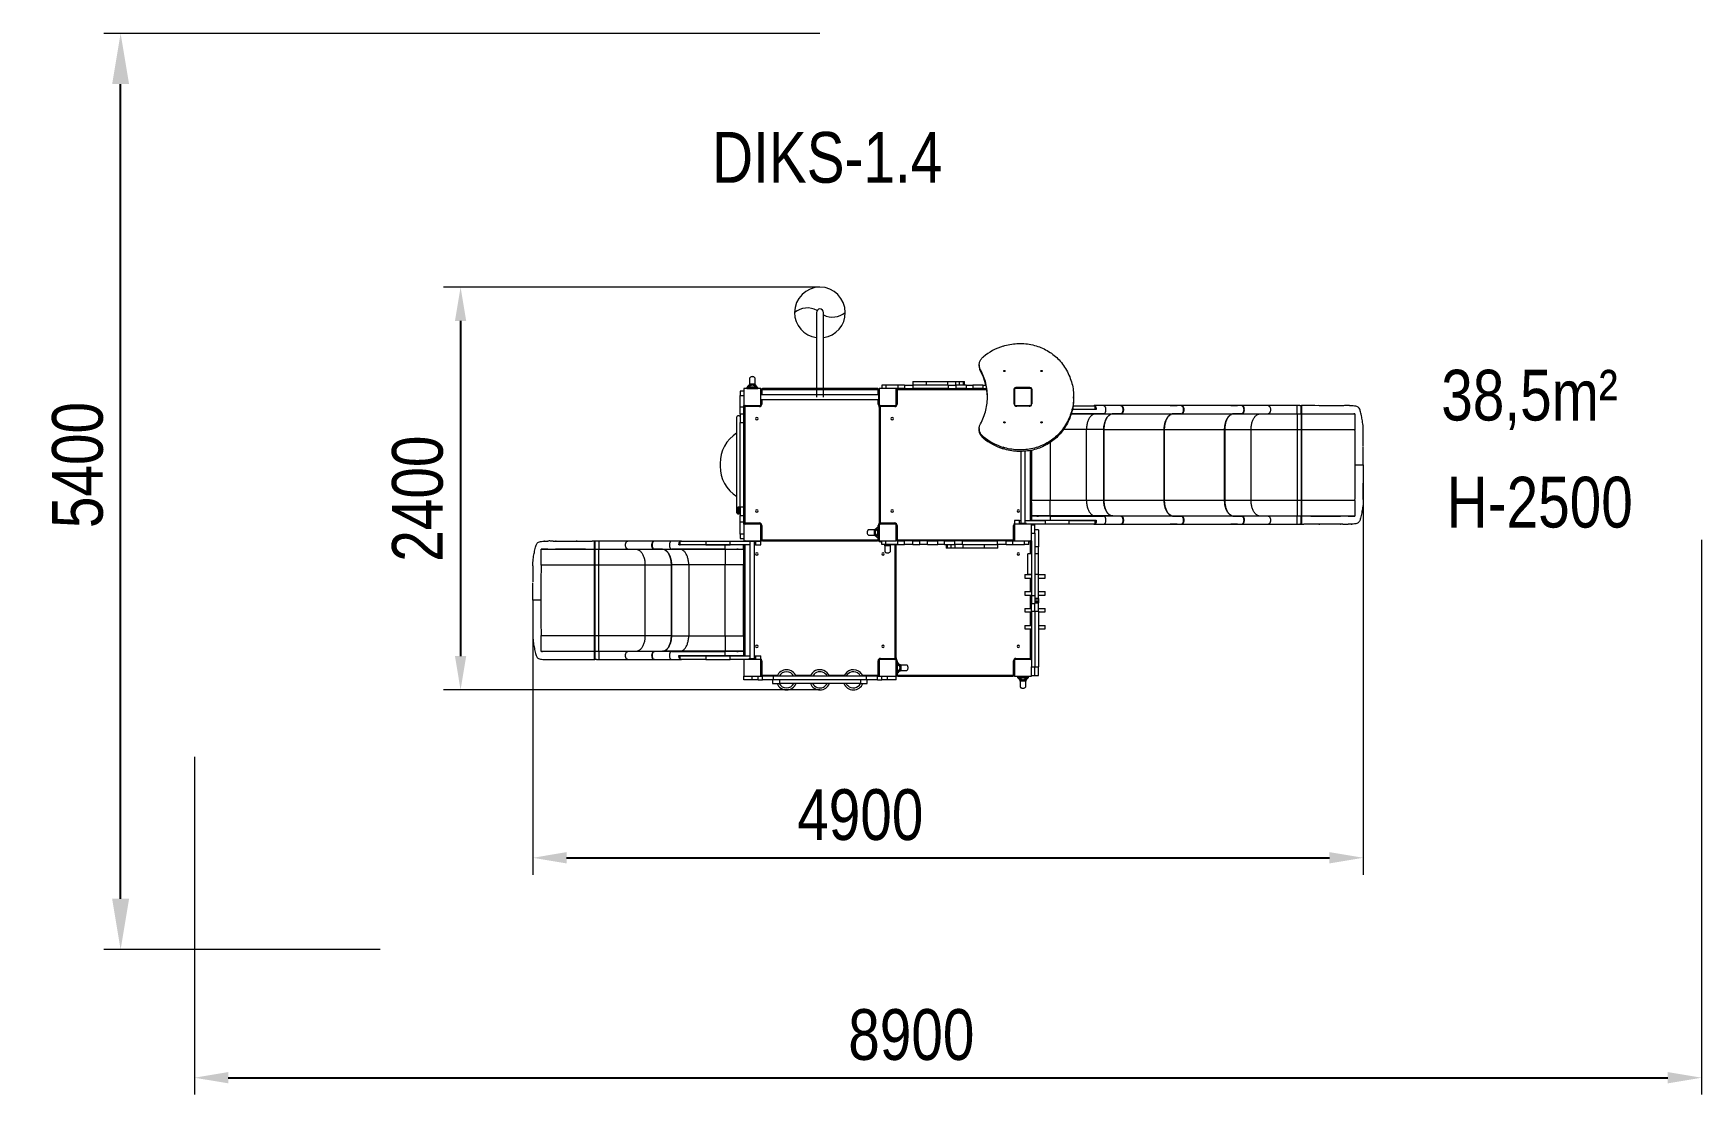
# Model space of a CAD drawing. Header units: millimetres. Extents: x -4791 to 5070, y -3040 to 3233.
import ezdxf

# ---------------------------------------------------------------- set-up
doc = ezdxf.new("R2010")
doc.units = ezdxf.units.MM
for name, color, linetype in [('DiKom', 7, 'Continuous'), ('DIKOM_ОБЪЕКТ', 7, 'Continuous'), ('DIKOM_РАЗМЕР_ЗОНА', 7, 'Continuous'), ('DIKOM_РАЗМЕР_ОБЪЕКТА', 7, 'Continuous')]:
    doc.layers.add(name, color=color, linetype=linetype)
doc.styles.add('style1', font='arial.ttf', dxfattribs={"width": 0.8})
doc.dimstyles.new('1-50', dxfattribs={"dimtxt": 300, "dimasz": 200, "dimexe": 100, "dimexo": 0, "dimgap": 100, "dimtad": 1, "dimtxsty": 'style1', "dimcen": 200, "dimclrd": 7, "dimclre": 7, "dimclrt": 7, "dimadec": 1, "dimazin": 2, "dimtfac": 1, "dimtmove": 0, "dimatfit": 2, "dimfxl": 0, "dimlwd": 25, "dimlwe": 18, "dimarcsym": 0})

msp = doc.modelspace()

# ---------------------------------------------------------------- texts
at = {"layer": 'DIKOM_РАЗМЕР_ОБЪЕКТА', "char_height": 300, "attachment_point": 1, "style": 'style1'}
for s, insert in [('DIKS-1.4', (-779, 2650)), ('38,5m²', (3530.694, 1244.395))]:
    msp.add_mtext_dynamic_manual_height_columns(s, width=5405.47657, gutter_width=20, heights=[0], dxfattribs=dict(at, insert=insert))
at = {"layer": 'DIKOM_РАЗМЕР_ОБЪЕКТА', "insert": (3563.247, 611.902), "char_height": 300, "width": 1145.9061, "attachment_point": 1, "style": 'style1'}
msp.add_mtext('Н-2500', dxfattribs=at)

# ---------------------------------------------------------------- blocks, each defined once
blk = doc.blocks.new('*D9')
at = {"layer": 'Defpoints', "color": 0, "transparency": 16777216}
for p in [(3069.7, 659.9), (-1839.1, -167), (3069.7, -1640.1)]:
    blk.add_point(p, dxfattribs=at)
at = {"layer": 'DIKOM_РАЗМЕР_ОБЪЕКТА', "color": 7, "lineweight": 18, "transparency": 16777216}
for p, q in [((3069.7, 659.9), (3069.7, -1740.1)), ((-1839.1, -167), (-1839.1, -1740.1))]:
    blk.add_line(p, q, dxfattribs=at)
at = {"layer": 'DIKOM_РАЗМЕР_ОБЪЕКТА', "color": 7, "lineweight": 25, "transparency": 16777216}
blk.add_line((-1639.1, -1640.1), (2869.7, -1640.1), dxfattribs=at)
at = {"layer": 'DIKOM_РАЗМЕР_ОБЪЕКТА', "color": 7, "transparency": 16777216}
for points in [[(-1639.1, -1606.7), (-1639.1, -1673.4), (-1839.1, -1640.1)], [(2869.7, -1606.7), (2869.7, -1673.4), (3069.7, -1640.1)]]:
    blk.add_solid(points, dxfattribs=at)
at = {"layer": 'DIKOM_РАЗМЕР_ОБЪЕКТА', "color": 7, "transparency": 16777216, "insert": (96.6, -1386.9), "char_height": 300, "attachment_point": 5, "style": 'style1'}
blk.add_mtext('4900', dxfattribs=at)
blk = doc.blocks.new('*D10')
at = {"layer": 'Defpoints', "color": 0, "transparency": 16777216}
for p in [(-141.8, 1732.7), (-2266, -648.3), (-141.8, -648.3)]:
    blk.add_point(p, dxfattribs=at)
at = {"layer": 'DIKOM_РАЗМЕР_ОБЪЕКТА', "color": 7, "lineweight": 18, "transparency": 16777216}
for p, q in [((-141.8, 1732.7), (-2366, 1732.7)), ((-141.8, -648.3), (-2366, -648.3))]:
    blk.add_line(p, q, dxfattribs=at)
at = {"layer": 'DIKOM_РАЗМЕР_ОБЪЕКТА', "color": 7, "lineweight": 25, "transparency": 16777216}
blk.add_line((-2266, 1532.7), (-2266, -448.3), dxfattribs=at)
at = {"layer": 'DIKOM_РАЗМЕР_ОБЪЕКТА', "color": 7, "transparency": 16777216}
for points in [[(-2299.3, 1532.7), (-2232.7, 1532.7), (-2266, 1732.7)], [(-2299.3, -448.3), (-2232.7, -448.3), (-2266, -648.3)]]:
    blk.add_solid(points, dxfattribs=at)
at = {"layer": 'DIKOM_РАЗМЕР_ОБЪЕКТА', "color": 7, "transparency": 16777216, "insert": (-2519.2, 482.6), "char_height": 300, "attachment_point": 5, "rotation": 90, "style": 'style1'}
blk.add_mtext('2400', dxfattribs=at)
blk = doc.blocks.new('*D11')
at = {"layer": 'Defpoints', "color": 0, "transparency": 16777216}
for p in [(5069.7, 239.7), (-3839.1, -1043), (5069.7, -2940)]:
    blk.add_point(p, dxfattribs=at)
at = {"layer": 'DIKOM_РАЗМЕР_ЗОНА', "color": 7, "lineweight": 18, "transparency": 16777216}
for p, q in [((5069.7, 239.7), (5069.7, -3040)), ((-3839.1, -1043), (-3839.1, -3040))]:
    blk.add_line(p, q, dxfattribs=at)
at = {"layer": 'DIKOM_РАЗМЕР_ЗОНА', "color": 7, "lineweight": 25, "transparency": 16777216}
blk.add_line((-3639.1, -2940), (4869.7, -2940), dxfattribs=at)
at = {"layer": 'DIKOM_РАЗМЕР_ЗОНА', "color": 7, "transparency": 16777216}
for points in [[(-3639.1, -2906.7), (-3639.1, -2973.3), (-3839.1, -2940)], [(4869.7, -2906.7), (4869.7, -2973.3), (5069.7, -2940)]]:
    blk.add_solid(points, dxfattribs=at)
at = {"layer": 'DIKOM_РАЗМЕР_ЗОНА', "color": 7, "transparency": 16777216, "insert": (398.3, -2686.8), "char_height": 300, "attachment_point": 5, "style": 'style1'}
blk.add_mtext('8900', dxfattribs=at)
blk = doc.blocks.new('*D12')
at = {"layer": 'Defpoints', "color": 0, "transparency": 16777216}
for p in [(-4275.5, 3232.7), (-141.8, 3232.7), (-2741.8, -2182.3)]:
    blk.add_point(p, dxfattribs=at)
at = {"layer": 'DiKom', "color": 7, "lineweight": 18, "transparency": 16777216}
for p, q in [((-141.8, 3232.7), (-4375.5, 3232.7)), ((-2741.8, -2182.3), (-4375.5, -2182.3))]:
    blk.add_line(p, q, dxfattribs=at)
at = {"layer": 'DiKom', "color": 7, "lineweight": 25, "transparency": 16777216}
blk.add_line((-4275.5, -1882.3), (-4275.5, 2932.7), dxfattribs=at)
at = {"layer": 'DiKom', "color": 7, "transparency": 16777216}
for points in [[(-4325.5, 2932.7), (-4225.5, 2932.7), (-4275.5, 3232.7)], [(-4325.5, -1882.3), (-4225.5, -1882.3), (-4275.5, -2182.3)]]:
    blk.add_solid(points, dxfattribs=at)
at = {"layer": 'DiKom', "color": 7, "transparency": 16777216, "insert": (-4528.7, 681.2), "char_height": 400, "attachment_point": 5, "rotation": 90, "style": 'style1'}
blk.add_mtext('{\\H0.75x;5400}', dxfattribs=at)

# ---------------------------------------------------------------- dimensions: what is measured, and where the dimension line sits
at = {"layer": 'DiKom'}
dim = msp.add_linear_dim(base=(-4275.542, 3232.715), p1=(-2741.845, -2182.285), p2=(-141.845, 3232.715), angle=90, text='{\\H0.75x;5400}', dimstyle='1-50', override={"dimtxt": 400, "dimasz": 300, "dimgap": 100}, dxfattribs=at)
dim.commit()
dim.dimension.update_dxf_attribs({"geometry": '*D12', "text_midpoint": (-4275.542, 681.218), "dimtype": 160})
at = {"layer": 'DIKOM_РАЗМЕР_ЗОНА'}
dim = msp.add_linear_dim(base=(5069.695, -2940), p1=(-3839.053, -1043.003), p2=(5069.695, 239.664), text='8900', dimstyle='1-50', dxfattribs=at)
dim.commit()
dim.dimension.update_dxf_attribs({"geometry": '*D11', "text_midpoint": (398.315, -2940), "dimtype": 160})
at = {"layer": 'DIKOM_РАЗМЕР_ОБЪЕКТА'}
dim = msp.add_linear_dim(base=(-2266, -648.285), p1=(-141.845, 1732.715), p2=(-141.845, -648.285), angle=90, text='2400', dimstyle='1-50', dxfattribs=at)
dim.commit()
dim.dimension.update_dxf_attribs({"geometry": '*D10', "text_midpoint": (-2266, 482.628), "dimtype": 160})
dim = msp.add_linear_dim(base=(3069.695, -1640.069), p1=(-1839.053, -166.954), p2=(3069.695, 659.879), text='4900', dimstyle='1-50', dxfattribs=at)
dim.commit()
dim.dimension.update_dxf_attribs({"geometry": '*D9', "text_midpoint": (96.582, -1640.069), "dimtype": 160})

# ---------------------------------------------------------------- linework, layer by layer
at = {"layer": 'DIKOM_ОБЪЕКТ', "color": 7, "linetype": 'Continuous', "lineweight": 15}
for p, q in [((-162.845, 1582.715), (-162.845, 1082.715)), ((-120.845, 1082.715), (-120.845, 1582.715)), ((-558.345, 1192.715), (-558.345, 1160.445)), ((-525.345, 1160.438), (-525.345, 1192.715)), ((799.706, 1272.749), (799.706, 1263.869)), ((807.112, 1235.471), (807.112, 1244.351)), ((-591.845, 1117.715), (-612.845, 1117.715)), ((-612.845, 1117.715), (-612.845, 1092.715)), ((-612.845, 1022.715), (-612.845, 1092.715)), ((-612.845, 1092.715), (-591.845, 1092.715)), ((-491.845, 1132.715), (-591.845, 1132.715)), ((-591.845, 1132.715), (-591.845, 1032.715)), ((-574.845, 1135.84), (-574.845, 1133.215)), ((-574.845, 1133.215), (-541.845, 1133.215)), ((-573.615, 1139.196), (-573.627, 1139.186)), ((-558.845, 1143.587), (-558.829, 1143.901)), ((-558.575, 1142.484), (-558.845, 1143.587)), ((-541.845, 1133.215), (-508.845, 1133.215)), ((-524.845, 1143.584), (-525.017, 1142.878)), ((-524.859, 1143.88), (-524.845, 1143.584)), ((-508.845, 1135.836), (-508.845, 1135.837)), ((-508.845, 1133.215), (-508.845, 1135.836)), ((-491.845, 1032.715), (-491.845, 1132.715)), ((-485.845, 1122.715), (-491.845, 1122.715)), ((204.155, 1096.215), (-491.845, 1096.215)), ((-485.845, 1122.715), (-485.845, 1096.215)), ((198.155, 1132.715), (-481.845, 1132.715)), ((-481.845, 1126.715), (-481.845, 1132.715)), ((198.155, 1126.715), (-481.845, 1126.715)), ((198.155, 1126.715), (198.155, 1132.715)), ((202.155, 1096.215), (202.155, 1122.715)), ((202.155, 1122.715), (208.155, 1122.715)), ((208.155, 1102.715), (204.155, 1102.715)), ((204.155, 1102.715), (204.155, 1062.715)), ((208.155, 1132.715), (208.155, 1032.715)), ((308.155, 1132.715), (208.155, 1132.715)), ((318.155, 1153.715), (223.155, 1153.715)), ((223.155, 1153.715), (223.155, 1132.715)), ((248.155, 1153.715), (248.155, 1132.715)), ((318.155, 1132.715), (308.155, 1132.715)), ((308.155, 1032.715), (308.155, 1132.715)), ((314.155, 1122.715), (308.155, 1122.715)), ((314.155, 1122.715), (314.155, 1040.715)), ((318.155, 1153.715), (318.155, 1132.715)), ((358.155, 1153.715), (318.155, 1153.715)), ((358.155, 1132.715), (318.155, 1132.715)), ((318.155, 1126.715), (318.155, 1132.715)), ((844.676, 1126.715), (318.155, 1126.715)), ((358.155, 1153.715), (358.155, 1132.715)), ((358.155, 1153.715), (408.155, 1153.715)), ((358.155, 1132.715), (408.155, 1132.715)), ((406.523, 1174.715), (406.523, 1153.715)), ((406.523, 1174.715), (486.126, 1174.715)), ((408.155, 1153.715), (408.155, 1132.715)), ((615.839, 1153.715), (408.155, 1153.715)), ((615.839, 1132.715), (408.155, 1132.715)), ((486.126, 1174.715), (486.126, 1153.715)), ((486.126, 1174.715), (612.487, 1174.715)), ((612.487, 1174.715), (612.487, 1153.715)), ((612.487, 1174.715), (659.547, 1174.715)), ((615.839, 1153.715), (615.839, 1132.715)), ((615.839, 1153.715), (661.605, 1153.715)), ((615.839, 1132.715), (661.605, 1132.715)), ((659.547, 1174.715), (659.547, 1153.715)), ((659.547, 1174.715), (681.794, 1174.715)), ((661.605, 1153.715), (661.605, 1132.715)), ((722.017, 1153.715), (661.605, 1153.715)), ((722.017, 1132.715), (661.605, 1132.715)), ((681.794, 1174.715), (681.794, 1153.715)), ((681.794, 1174.715), (704.067, 1174.715)), ((704.067, 1174.715), (704.067, 1153.715)), ((704.067, 1174.715), (711.984, 1174.715)), ((711.984, 1153.715), (711.984, 1174.715)), ((722.017, 1153.715), (722.017, 1132.715)), ((722.017, 1153.715), (761.522, 1153.715)), ((722.017, 1132.715), (761.522, 1132.715)), ((761.522, 1153.715), (761.522, 1132.715)), ((821.934, 1153.715), (761.522, 1153.715)), ((821.934, 1132.715), (761.522, 1132.715)), ((821.934, 1153.715), (821.934, 1132.715)), ((821.934, 1153.715), (839.221, 1153.715)), ((821.934, 1132.715), (843.669, 1132.715)), ((1006.155, 1042.496), (1006.155, 1127.61)), ((1108.155, 1132.715), (1008.155, 1132.715)), ((1008.155, 1132.715), (1008.155, 1032.715)), ((1021.155, 1141.203), (1095.155, 1141.203)), ((1021.155, 1132.715), (1021.155, 1141.203)), ((1095.155, 1132.715), (1095.155, 1141.203)), ((1108.155, 1032.715), (1108.155, 1132.715)), ((1110.155, 1127.61), (1110.155, 1042.496)), ((1357.645, 1076.173), (1357.645, 1085.053)), ((-591.845, 1022.715), (-612.845, 1022.715)), ((-612.845, 982.715), (-612.845, 1022.715)), ((-591.845, 1022.715), (-591.845, 1032.715)), ((-591.845, 1032.715), (-491.845, 1032.715)), ((-591.845, 982.715), (-591.845, 1022.715)), ((-585.845, 1022.715), (-591.845, 1022.715)), ((-585.845, 1022.715), (-585.845, 342.715)), ((-581.845, 1026.715), (-581.845, 1032.715)), ((-499.845, 1026.715), (-581.845, 1026.715)), ((-499.845, 1026.715), (-499.845, 1032.715)), ((-491.845, 1069.215), (204.155, 1069.215)), ((-485.845, 1040.715), (-491.845, 1040.715)), ((-485.845, 1069.215), (-485.845, 1040.715)), ((202.155, 1040.715), (202.155, 1069.215)), ((202.155, 1040.715), (208.155, 1040.715)), ((208.155, 1062.715), (204.155, 1062.715)), ((208.155, 1022.715), (208.155, 1032.715)), ((208.155, 1032.715), (308.155, 1032.715)), ((208.155, 1022.715), (208.155, 342.715)), ((214.155, 1022.715), (208.155, 1022.715)), ((214.155, 1022.715), (214.155, 342.715)), ((218.155, 1026.715), (218.155, 1032.715)), ((300.155, 1026.715), (218.155, 1026.715)), ((300.155, 1026.715), (300.155, 1032.715)), ((314.155, 1040.715), (308.155, 1040.715)), ((1008.155, 1032.715), (1108.155, 1032.715)), ((1038.155, 1030.715), (1013.673, 1030.715)), ((1016.155, 1030.715), (1016.155, 1032.715)), ((1095.155, 1028.903), (1021.155, 1028.903)), ((1038.155, 1028.903), (1038.155, 1032.715)), ((1038.155, 1030.715), (1038.155, 1030.715)), ((1038.155, 1028.903), (1038.155, 1030.715)), ((1078.155, 1028.903), (1078.155, 1032.715)), ((1078.155, 1030.715), (1102.638, 1030.715)), ((1098.155, 1030.715), (1098.155, 1032.715)), ((1491.6, 1008.737), (1350.221, 1008.737)), ((1483.916, 1009.715), (1350.437, 1009.715)), ((1354.29, 1030.715), (1483.916, 1030.715)), ((1479.752, 1032.215), (1479.706, 1032.215)), ((1480.317, 1032.215), (1479.752, 1032.215)), ((1534.578, 1032.215), (1480.317, 1032.215)), ((1483.916, 1030.715), (1483.916, 1009.715)), ((1485.816, 1030.715), (1483.916, 1030.715)), ((1485.816, 1009.715), (1483.916, 1009.715)), ((1485.816, 1009.715), (1485.816, 1030.715)), ((1489.038, 1009.715), (1486.151, 1009.715)), ((1628.78, 1032.215), (1534.578, 1032.215)), ((1611.493, 1032.215), (1571.917, 1032.215)), ((1636.623, 1032.215), (1628.78, 1032.215)), ((1636.624, 1032.215), (1638.13, 1032.215)), ((1985.93, 1032.215), (1638.13, 1032.215)), ((1929.067, 1032.215), (1969.217, 1032.215)), ((1993.773, 1032.215), (1985.93, 1032.215)), ((1993.774, 1032.215), (1995.28, 1032.215)), ((2343.081, 1032.215), (1995.28, 1032.215)), ((2286.217, 1032.215), (2326.368, 1032.215)), ((2350.924, 1032.215), (2343.081, 1032.215)), ((2350.924, 1032.215), (2352.431, 1032.215)), ((2507.73, 1032.215), (2352.431, 1032.215)), ((2365.449, 1008.215), (2366.196, 1008.215)), ((2679.803, 1032.215), (2507.73, 1032.215)), ((2679.803, 984.215), (2679.803, 1032.215)), ((2693.803, 1032.215), (2679.803, 1032.215)), ((2693.803, 1032.215), (2703.378, 1032.215)), ((2695.702, 1032.215), (2695.802, 1032.226)), ((2695.802, 1032.226), (2705.236, 1032.234)), ((2703.519, 1031.424), (2703.379, 1032.099)), ((2704.529, 1031.941), (2703.691, 1031.103)), ((2719.008, 1032.229), (2705.235, 1032.224)), ((2705.236, 1032.234), (2705.242, 1032.048)), ((2719.803, 1032.243), (2719.008, 1032.242)), ((2934.45, 1032.197), (2932.393, 1032.174)), ((2935.688, 1032.211), (2934.45, 1032.197)), ((2999.935, 1031.833), (2998.97, 1031.898)), ((3000.53, 1031.792), (2999.935, 1031.833)), ((-633.845, 928.666), (-633.845, 966.715)), ((-633.845, 436.764), (-633.845, 928.666)), ((-618.845, 972.715), (-627.845, 972.715)), ((-591.845, 982.715), (-612.845, 982.715)), ((-612.845, 982.715), (-612.845, 932.715)), ((-612.845, 932.715), (-591.845, 932.715)), ((-612.845, 432.715), (-612.845, 932.715)), ((-591.845, 932.715), (-591.845, 982.715)), ((-591.845, 432.715), (-591.845, 932.715)), ((799.706, 897.357), (799.706, 888.477)), ((1433.628, 890.715), (1297.198, 890.715)), ((1343.407, 983.214), (1486.397, 983.214)), ((1534.578, 984.215), (1343.718, 984.215)), ((1535.674, 890.715), (1433.628, 890.715)), ((1433.628, 472.715), (1433.628, 890.715)), ((1486.397, 983.214), (1534.578, 984.215)), ((1486.397, 983.214), (1588.443, 983.214)), ((1534.578, 984.215), (1636.623, 984.215)), ((1535.674, 472.715), (1535.674, 890.715)), ((1535.887, 890.715), (1535.674, 890.715)), ((1535.887, 472.715), (1535.887, 890.715)), ((1535.904, 891.713), (1536.433, 891.713)), ((1537.181, 891.713), (1536.433, 891.713)), ((1536.433, 891.713), (1536.433, 471.717)), ((1537.181, 891.713), (1892.824, 891.713)), ((1537.181, 471.717), (1537.181, 891.713)), ((1577.382, 981.066), (1577.567, 981.145)), ((1636.623, 984.215), (1588.443, 983.214)), ((1612.409, 983.712), (1945.279, 983.712)), ((1635.12, 984.184), (1638.13, 984.215)), ((1638.13, 984.215), (1993.773, 984.215)), ((1892.824, 891.713), (1892.824, 471.717)), ((1893.037, 891.713), (1892.824, 891.713)), ((1893.037, 471.717), (1893.037, 891.713)), ((1893.037, 891.713), (1893.584, 891.713)), ((1894.331, 891.713), (1893.584, 891.713)), ((1893.584, 891.713), (1893.584, 471.717)), ((1894.331, 891.713), (2249.974, 891.713)), ((1894.331, 471.717), (1894.331, 891.713)), ((1993.773, 984.215), (1945.279, 983.712)), ((1946.786, 983.712), (1995.28, 984.215)), ((1946.786, 983.712), (2302.429, 983.712)), ((1993.773, 984.215), (1993.799, 984.215)), ((1995.28, 984.215), (2350.924, 984.215)), ((2249.974, 891.713), (2249.974, 471.717)), ((2250.187, 891.713), (2249.974, 891.713)), ((2250.187, 471.717), (2250.187, 891.713)), ((2250.734, 891.713), (2250.187, 891.713)), ((2251.481, 891.713), (2250.734, 891.713)), ((2250.734, 891.713), (2250.734, 471.717)), ((2251.481, 891.713), (2406.781, 891.713)), ((2251.481, 471.717), (2251.481, 891.713)), ((2350.924, 984.215), (2302.429, 983.712)), ((2303.936, 983.712), (2352.431, 984.215)), ((2303.936, 983.712), (2459.236, 983.712)), ((2350.924, 984.215), (2350.949, 984.215)), ((2352.431, 984.215), (2507.73, 984.215)), ((2406.781, 471.717), (2406.781, 891.713)), ((2406.781, 891.713), (2679.803, 891.713)), ((2459.236, 983.712), (2507.73, 984.215)), ((2459.236, 983.712), (2679.803, 983.712)), ((2507.73, 984.215), (2679.803, 984.215)), ((2679.803, 984.215), (2679.803, 983.712)), ((2679.803, 984.215), (2703.378, 984.215)), ((2679.803, 983.712), (2703.378, 983.712)), ((2679.803, 983.712), (2679.803, 891.713)), ((2679.803, 891.713), (2703.378, 891.713)), ((2679.803, 891.713), (2679.803, 471.717)), ((2703.378, 984.307), (2703.546, 984.794)), ((2703.378, 984.215), (2703.378, 983.712)), ((2703.378, 983.712), (2703.378, 891.713)), ((2703.378, 891.713), (2703.378, 471.717)), ((2703.378, 891.713), (2703.878, 891.713)), ((2703.69, 985.522), (2703.69, 985.105)), ((2704.51, 984.508), (2703.848, 985.17)), ((2703.878, 984.212), (2703.878, 984.715)), ((2703.878, 984.637), (2704.51, 984.005)), ((2703.878, 891.713), (2703.878, 984.212)), ((2703.878, 471.717), (2703.878, 891.713)), ((2703.878, 891.713), (2704.51, 891.713)), ((2704.51, 984.508), (2704.51, 984.005)), ((2704.51, 984.005), (2704.51, 891.713)), ((2705.217, 891.713), (2704.51, 891.713)), ((2704.51, 891.713), (2704.51, 471.717)), ((2705.216, 984.503), (2705.217, 984.391)), ((2705.217, 984.215), (2916.083, 984.215)), ((2705.217, 983.712), (2705.217, 984.215)), ((2705.217, 983.712), (3019.721, 983.712)), ((2705.217, 891.713), (2705.217, 983.712)), ((2705.217, 891.713), (3019.721, 891.713)), ((2705.217, 471.717), (2705.217, 891.713)), ((2916.083, 984.215), (2930.377, 984.215)), ((2930.377, 984.215), (2935.721, 984.215)), ((3019.197, 983.771), (3019.659, 983.734)), ((3019.659, 983.734), (3019.717, 983.715)), ((3019.717, 983.715), (3019.721, 983.712)), ((3019.721, 982.387), (3019.721, 982.368)), ((3019.721, 968.048), (3019.721, 963.274)), ((3019.721, 963.274), (3019.721, 942.649)), ((3019.721, 942.649), (3019.721, 936.244)), ((3019.721, 936.244), (3019.721, 912.458)), ((3019.721, 912.458), (3019.721, 898.877)), ((3019.721, 898.877), (3019.721, 891.713)), ((3019.721, 891.713), (3019.721, 891.224)), ((3019.721, 891.224), (3019.721, 890.614)), ((3069.616, 893.069), (3069.515, 895.398)), ((3069.717, 890.74), (3069.616, 893.069)), ((822.603, 841.553), (822.603, 850.433)), ((1219.111, 814.4), (1219.111, 472.715)), ((1278.048, 866.317), (1278.048, 875.197)), ((3019.721, 826.425), (3019.721, 681.715)), ((-731.845, 690.469), (-731.845, 674.961)), ((941.379, 777.165), (941.379, 786.045)), ((1044.655, 761.612), (1044.655, 336.715)), ((1071.655, 336.715), (1071.655, 762.979)), ((1102.155, 353.715), (1102.155, 767.222)), ((1108.155, 379.041), (1108.155, 768.404)), ((1109.155, 768.612), (1109.155, 472.715)), ((3019.721, 681.715), (3019.721, 537.005)), ((3069.72, 681.152), (3069.695, 659.879)), ((3069.72, 682.278), (3069.717, 683.299)), ((3069.721, 681.715), (3069.72, 681.152)), ((-633.845, 398.715), (-633.845, 436.764)), ((-618.845, 431.568), (-627.845, 431.568)), ((-627.845, 431.568), (-618.845, 431.568)), ((-627.845, 392.715), (-627.845, 431.568)), ((-618.845, 392.715), (-618.845, 431.568)), ((-591.845, 432.715), (-612.845, 432.715)), ((-612.845, 432.715), (-612.845, 382.715)), ((-591.845, 382.715), (-591.845, 432.715)), ((1108.155, 472.715), (1109.155, 472.715)), ((1108.155, 459.351), (1108.155, 379.216)), ((1109.155, 380.216), (1109.155, 472.715)), ((1109.155, 472.715), (1219.111, 472.715)), ((1219.111, 380.216), (1219.111, 472.715)), ((1219.111, 472.715), (1433.628, 472.715)), ((1433.628, 472.715), (1535.674, 472.715)), ((1535.674, 472.715), (1535.887, 472.715)), ((1536.433, 471.717), (1535.895, 471.717)), ((1537.181, 471.717), (1536.433, 471.717)), ((1892.824, 471.717), (1537.181, 471.717)), ((1892.824, 471.717), (1893.037, 471.717)), ((1893.584, 471.717), (1893.037, 471.717)), ((1894.331, 471.717), (1893.584, 471.717)), ((2249.974, 471.717), (1894.331, 471.717)), ((2249.974, 471.717), (2250.187, 471.717)), ((2250.187, 471.717), (2250.734, 471.717)), ((2250.734, 471.717), (2251.481, 471.717)), ((2406.781, 471.717), (2251.481, 471.717)), ((2679.803, 471.717), (2406.781, 471.717)), ((2679.803, 471.717), (2679.803, 379.718)), ((2703.378, 471.717), (2679.803, 471.717)), ((2703.378, 471.717), (2703.378, 379.718)), ((2703.378, 471.717), (2703.878, 471.717)), ((2703.878, 379.218), (2703.878, 471.717)), ((2704.51, 471.717), (2703.878, 471.717)), ((2704.51, 471.717), (2704.51, 379.425)), ((2705.217, 471.717), (2704.51, 471.717)), ((3019.721, 471.717), (2705.217, 471.717)), ((2705.217, 379.718), (2705.217, 471.717)), ((3019.721, 472.205), (3019.721, 472.816)), ((3019.721, 471.717), (3019.721, 472.205)), ((3019.721, 471.717), (3019.721, 464.553)), ((3019.721, 464.553), (3019.721, 450.972)), ((3019.721, 450.972), (3019.721, 427.186)), ((3019.721, 427.186), (3019.721, 420.781)), ((3019.721, 420.781), (3019.721, 400.156)), ((3019.721, 400.156), (3019.721, 395.382)), ((-627.845, 392.715), (-618.845, 392.715)), ((-612.845, 382.715), (-591.845, 382.715)), ((-612.845, 342.715), (-612.845, 382.715)), ((-591.845, 342.715), (-612.845, 342.715)), ((-612.845, 272.715), (-612.845, 342.715)), ((-591.845, 342.715), (-591.845, 382.715)), ((-591.845, 332.715), (-591.845, 342.715)), ((-585.845, 342.715), (-591.845, 342.715)), ((-591.845, 332.715), (-591.845, 232.715)), ((-491.845, 332.715), (-591.845, 332.715)), ((-581.845, 338.715), (-499.845, 338.715)), ((-581.845, 338.715), (-581.845, 332.715)), ((-499.845, 338.715), (-499.845, 332.715)), ((-491.845, 232.715), (-491.845, 332.715)), ((-485.845, 324.715), (-491.845, 324.715)), ((-485.845, 324.715), (-485.845, 242.715)), ((180.432, 299.215), (148.155, 299.215)), ((196.99, 299.701), (197.286, 299.715)), ((197.286, 299.715), (198.389, 299.446)), ((202.155, 324.715), (208.155, 324.715)), ((202.155, 314.766), (202.155, 324.715)), ((205.035, 315.715), (205.033, 315.715)), ((207.655, 315.715), (205.035, 315.715)), ((207.655, 282.715), (207.655, 315.715)), ((214.155, 342.715), (208.155, 342.715)), ((208.155, 342.715), (208.155, 332.715)), ((308.155, 332.715), (208.155, 332.715)), ((208.155, 332.715), (208.155, 232.715)), ((218.155, 338.715), (300.155, 338.715)), ((218.155, 338.715), (218.155, 332.715)), ((300.155, 338.715), (300.155, 332.715)), ((308.155, 232.715), (308.155, 332.715)), ((314.155, 324.715), (308.155, 324.715)), ((314.155, 324.715), (314.155, 242.715)), ((1002.155, 242.715), (1002.155, 324.715)), ((1002.155, 324.715), (1008.155, 324.715)), ((1008.155, 353.715), (1008.155, 332.715)), ((1038.155, 353.715), (1008.155, 353.715)), ((1108.155, 332.715), (1008.155, 332.715)), ((1008.155, 332.715), (1008.155, 232.715)), ((1038.155, 332.715), (1038.155, 353.715)), ((1038.155, 353.715), (1044.655, 353.715)), ((1038.155, 332.715), (1038.155, 336.715)), ((1078.155, 336.715), (1038.155, 336.715)), ((1071.655, 353.715), (1189.306, 353.715)), ((1078.155, 332.715), (1078.155, 336.715)), ((1108.155, 379.216), (1108.155, 378.215)), ((1108.155, 378.215), (1108.155, 354.715)), ((1108.155, 353.715), (1108.155, 354.54)), ((1189.306, 332.715), (1108.155, 332.715)), ((1108.155, 232.715), (1108.155, 332.715)), ((1108.155, 327.715), (1129.155, 327.715)), ((1109.155, 379.215), (1109.155, 380.216)), ((1219.111, 380.216), (1109.155, 380.216)), ((1109.155, 379.215), (1109.155, 354.693)), ((1219.111, 379.215), (1109.155, 379.215)), ((1109.155, 354.693), (1219.111, 354.693)), ((1109.155, 354.693), (1109.155, 353.715)), ((1129.155, 277.715), (1129.155, 327.715)), ((1150.155, 297.715), (1129.155, 297.715)), ((1150.155, 297.715), (1150.155, 197.715)), ((1189.306, 353.715), (1189.306, 332.715)), ((1332.056, 353.715), (1189.306, 353.715)), ((1332.056, 332.715), (1189.306, 332.715)), ((1219.111, 380.216), (1219.111, 379.215)), ((1486.397, 380.216), (1219.111, 380.216)), ((1219.111, 379.215), (1219.111, 354.693)), ((1219.111, 379.215), (1534.578, 379.215)), ((1219.111, 354.693), (1491.6, 354.693)), ((1219.111, 354.693), (1219.111, 353.715)), ((1332.056, 332.715), (1332.056, 353.715)), ((1332.056, 353.715), (1483.916, 353.715)), ((1483.916, 332.715), (1332.056, 332.715)), ((1479.706, 331.215), (1479.752, 331.215)), ((1479.752, 331.215), (1480.317, 331.215)), ((1480.317, 331.215), (1534.578, 331.215)), ((1483.916, 353.715), (1483.916, 332.715)), ((1485.816, 353.715), (1483.916, 353.715)), ((1485.816, 332.715), (1483.916, 332.715)), ((1485.816, 332.715), (1485.816, 353.715)), ((1489.038, 353.715), (1486.151, 353.715)), ((1534.578, 379.215), (1486.397, 380.216)), ((1588.443, 380.216), (1486.397, 380.216)), ((1636.623, 379.215), (1534.578, 379.215)), ((1534.578, 331.215), (1628.78, 331.215)), ((1571.917, 331.215), (1611.493, 331.215)), ((1588.443, 380.216), (1636.623, 379.215)), ((1945.279, 379.718), (1612.409, 379.718)), ((1628.78, 331.215), (1636.623, 331.215)), ((1638.13, 379.215), (1635.12, 379.246)), ((1637.82, 379.065), (1636.623, 379.215)), ((1993.773, 379.215), (1638.13, 379.215)), ((1638.13, 331.215), (1985.93, 331.215)), ((1969.217, 331.215), (1929.067, 331.215)), ((1945.279, 379.718), (1993.773, 379.215)), ((1995.28, 379.215), (1946.786, 379.718)), ((2302.429, 379.718), (1946.786, 379.718)), ((1985.93, 331.215), (1993.773, 331.215)), ((1993.788, 379.215), (1993.773, 379.215)), ((1993.774, 331.215), (1994.588, 331.215)), ((1994.581, 379.077), (1993.788, 379.215)), ((1994.746, 331.215), (1995.28, 331.215)), ((2350.924, 379.215), (1995.28, 379.215)), ((1995.28, 331.215), (2343.081, 331.215)), ((2326.368, 331.215), (2286.217, 331.215)), ((2302.429, 379.718), (2350.924, 379.215)), ((2352.431, 379.215), (2303.936, 379.718)), ((2459.236, 379.718), (2303.936, 379.718)), ((2343.081, 331.215), (2350.924, 331.215)), ((2350.939, 379.215), (2350.924, 379.215)), ((2351.738, 331.215), (2350.924, 331.215)), ((2351.732, 379.077), (2350.939, 379.215)), ((2352.431, 331.215), (2351.896, 331.215)), ((2507.73, 379.215), (2352.431, 379.215)), ((2352.431, 331.215), (2353.45, 331.332)), ((2352.431, 331.215), (2507.73, 331.215)), ((2507.73, 379.215), (2459.236, 379.718)), ((2679.803, 379.718), (2459.236, 379.718)), ((2679.803, 379.215), (2507.73, 379.215)), ((2507.73, 331.215), (2679.803, 331.215)), ((2679.803, 379.718), (2679.803, 379.215)), ((2703.378, 379.718), (2679.803, 379.718)), ((2679.803, 331.215), (2679.803, 379.215)), ((2703.378, 379.215), (2679.803, 379.215)), ((2679.803, 331.215), (2693.803, 331.215)), ((2693.803, 331.215), (2703.378, 331.215)), ((2695.802, 331.204), (2695.656, 331.229)), ((2695.802, 331.204), (2705.236, 331.196)), ((2703.378, 379.718), (2703.378, 379.215)), ((2703.378, 379.108), (2703.378, 379.215)), ((2704.51, 379.425), (2703.529, 378.444)), ((2704.51, 378.922), (2703.594, 378.005)), ((2703.654, 332.364), (2704.529, 331.489)), ((2703.878, 378.715), (2703.878, 379.218)), ((2704.51, 379.425), (2704.51, 378.922)), ((2704.536, 331.672), (2704.529, 331.489)), ((2705.216, 378.927), (2705.217, 379.039)), ((3019.721, 379.718), (2705.217, 379.718)), ((2705.217, 379.215), (2705.217, 379.718)), ((2705.235, 331.206), (2719.008, 331.201)), ((2705.236, 331.196), (2705.242, 331.385)), ((2719.803, 331.187), (2719.008, 331.188)), ((2758.913, 379.215), (2916.083, 379.215)), ((2916.083, 379.215), (2930.377, 379.215)), ((2930.377, 379.215), (2935.721, 379.215)), ((2932.331, 331.256), (2934.536, 331.232)), ((2934.536, 331.232), (2935.688, 331.219)), ((2998.97, 331.532), (2999.683, 331.573)), ((3019.197, 379.659), (3019.659, 379.696)), ((3019.659, 379.696), (3019.717, 379.715)), ((3019.717, 379.715), (3019.721, 379.718)), ((3019.721, 381.062), (3019.721, 381.043)), ((-1768.359, 231.898), (-1769.071, 231.856)), ((-1703.925, 232.198), (-1705.077, 232.211)), ((-1701.72, 232.173), (-1703.925, 232.198)), ((-1489.192, 232.243), (-1488.396, 232.242)), ((-1474.624, 232.224), (-1488.396, 232.229)), ((-1474.624, 232.234), (-1474.631, 232.045)), ((-1465.191, 232.226), (-1474.624, 232.234)), ((-1473.924, 231.758), (-1473.918, 231.941)), ((-1473.043, 231.066), (-1473.918, 231.941)), ((-1463.192, 232.215), (-1472.766, 232.215)), ((-1465.191, 232.226), (-1465.045, 232.201)), ((-1449.192, 232.215), (-1463.192, 232.215)), ((-1449.192, 232.215), (-1449.192, 184.215)), ((-1277.119, 232.215), (-1449.192, 232.215)), ((-1121.819, 232.215), (-1277.119, 232.215)), ((-1121.819, 232.215), (-1122.838, 232.098)), ((-1112.469, 232.215), (-1120.312, 232.215)), ((-1018.267, 232.215), (-1112.469, 232.215)), ((-1055.606, 232.215), (-1095.183, 232.215)), ((-964.006, 232.215), (-1018.267, 232.215)), ((-702.8, 208.737), (-975.289, 208.737)), ((-972.727, 209.715), (-969.841, 209.715)), ((-969.505, 230.715), (-969.505, 209.715)), ((-969.505, 230.715), (-967.606, 230.715)), ((-969.505, 209.715), (-967.606, 209.715)), ((-967.606, 209.715), (-967.606, 230.715)), ((-967.606, 230.715), (-815.746, 230.715)), ((-815.746, 209.715), (-967.606, 209.715)), ((-963.442, 232.215), (-964.006, 232.215)), ((-963.395, 232.215), (-963.442, 232.215)), ((-815.746, 230.715), (-815.746, 209.715)), ((-815.746, 230.715), (-672.995, 230.715)), ((-815.746, 209.715), (-672.995, 209.715)), ((-702.8, 208.737), (-702.8, 209.715)), ((-702.8, 184.215), (-702.8, 208.737)), ((-592.844, 208.737), (-702.8, 208.737)), ((-672.995, 209.715), (-672.995, 230.715)), ((-672.995, 230.715), (-561.845, 230.715)), ((-555.345, 209.715), (-672.995, 209.715)), ((-591.845, 272.715), (-612.845, 272.715)), ((-612.845, 272.715), (-612.845, 247.715)), ((-612.845, 247.715), (-591.845, 247.715)), ((-592.844, 208.737), (-592.844, 209.715)), ((-592.844, 184.215), (-592.844, 208.737)), ((-591.845, 230.715), (-591.845, 232.715)), ((-591.845, 232.715), (-491.845, 232.715)), ((-591.845, 209.715), (-591.845, 208.89)), ((-591.844, 185.215), (-591.844, 208.715)), ((-585.845, 209.715), (-585.845, -446.285)), ((-581.845, 230.715), (-581.845, 232.715)), ((-561.845, 228.715), (-561.845, 232.715)), ((-521.845, 228.715), (-561.845, 228.715)), ((-555.345, 228.715), (-555.345, -463.285)), ((-528.345, -463.285), (-528.345, 228.715)), ((-521.844, 209.715), (-528.345, 209.715)), ((-521.845, 228.715), (-521.845, 232.715)), ((-521.845, 230.715), (-521.844, 230.715)), ((-521.844, 230.715), (-521.844, 209.715)), ((-521.844, 230.715), (-491.845, 230.715)), ((-521.844, 209.715), (-491.845, 209.715)), ((-499.845, 230.715), (-499.845, 232.715)), ((-485.845, 242.715), (-491.845, 242.715)), ((-491.643, 240.715), (-491.845, 240.715)), ((-491.845, 209.715), (-491.845, 230.715)), ((-481.845, 238.715), (198.155, 238.715)), ((-481.845, 238.715), (-481.845, 232.715)), ((-481.845, 232.715), (198.155, 232.715)), ((148.155, 266.215), (180.426, 266.215)), ((197.284, 265.715), (196.969, 265.731)), ((198.386, 265.985), (197.284, 265.715)), ((198.155, 232.715), (198.155, 238.715)), ((201.674, 250.945), (201.685, 250.932)), ((202.155, 242.715), (202.155, 250.664)), ((202.155, 242.715), (208.155, 242.715)), ((205.031, 249.715), (207.655, 249.715)), ((207.655, 249.715), (207.655, 282.715)), ((207.953, 240.715), (208.155, 240.715)), ((208.155, 232.715), (308.155, 232.715)), ((216.155, 226.715), (216.155, 232.715)), ((223.155, 226.715), (216.155, 226.715)), ((223.155, 211.715), (223.155, 232.715)), ((248.155, 211.715), (223.155, 211.715)), ((238.368, 211.715), (239.993, 209.743)), ((241.655, 204.992), (241.655, 172.715)), ((248.155, 211.715), (248.155, 232.715)), ((318.155, 211.715), (248.155, 211.715)), ((274.655, 172.715), (274.655, 204.985)), ((276.306, 209.719), (277.953, 211.715)), ((277.953, 211.715), (318.155, 211.715)), ((302.155, -457.285), (302.155, 211.715)), ((314.155, 242.715), (308.155, 242.715)), ((308.357, 240.715), (308.155, 240.715)), ((318.155, 232.715), (308.155, 232.715)), ((308.155, -457.285), (308.155, 211.715)), ((318.155, 238.715), (998.155, 238.715)), ((318.155, 238.715), (318.155, 232.715)), ((318.155, 211.715), (318.155, 232.715)), ((318.155, 232.715), (358.155, 232.715)), ((318.155, 211.715), (358.155, 211.715)), ((358.155, 211.715), (358.155, 232.715)), ((408.155, 232.715), (358.155, 232.715)), ((408.155, 211.715), (358.155, 211.715)), ((408.155, 211.715), (408.155, 232.715)), ((408.155, 232.715), (448.61, 232.715)), ((408.155, 211.715), (448.61, 211.715)), ((448.61, 211.715), (448.61, 232.715)), ((494.377, 232.715), (448.61, 232.715)), ((494.377, 211.715), (448.61, 211.715)), ((494.377, 211.715), (494.377, 232.715)), ((494.377, 232.715), (554.789, 232.715)), ((494.377, 211.715), (554.789, 211.715)), ((554.789, 211.715), (554.789, 232.715)), ((594.293, 232.715), (554.789, 232.715)), ((594.293, 211.715), (554.789, 211.715)), ((594.293, 211.715), (594.293, 232.715)), ((594.293, 232.715), (654.705, 232.715)), ((594.293, 211.715), (654.705, 211.715)), ((604.327, 211.715), (604.327, 190.715)), ((612.244, 190.715), (612.244, 211.715)), ((634.517, 190.715), (634.517, 211.715)), ((654.705, 211.715), (654.705, 232.715)), ((700.472, 232.715), (654.705, 232.715)), ((700.472, 211.715), (654.705, 211.715)), ((656.763, 190.715), (656.763, 211.715)), ((700.472, 211.715), (700.472, 232.715)), ((700.472, 232.715), (908.155, 232.715)), ((700.472, 211.715), (908.155, 211.715)), ((703.824, 190.715), (703.824, 211.715)), ((830.184, 190.715), (830.184, 211.715)), ((908.155, 211.715), (908.155, 232.715)), ((958.155, 232.715), (908.155, 232.715)), ((958.155, 211.715), (908.155, 211.715)), ((909.788, 190.715), (909.788, 211.715)), ((958.155, 211.715), (958.155, 232.715)), ((958.155, 232.715), (998.155, 232.715)), ((958.155, 211.715), (998.155, 211.715)), ((998.155, 232.715), (998.155, 238.715)), ((998.155, 211.715), (998.155, 232.715)), ((998.155, 232.715), (1008.155, 232.715)), ((998.155, 211.715), (1068.155, 211.715)), ((1002.155, 242.715), (1008.155, 242.715)), ((1007.953, 240.715), (1008.155, 240.715)), ((1008.155, 232.715), (1108.155, 232.715)), ((1068.155, 211.715), (1068.155, 232.715)), ((1093.155, 211.715), (1068.155, 211.715)), ((1093.155, 211.715), (1093.155, 232.715)), ((1098.155, 226.715), (1093.155, 226.715)), ((1098.155, 226.715), (1098.155, 232.715)), ((1102.155, 222.715), (1108.155, 222.715)), ((1102.155, 156.517), (1102.155, 222.715)), ((1108.155, 277.715), (1129.155, 277.715)), ((1108.155, 232.715), (1108.155, -90.634)), ((1129.155, 277.715), (1129.155, -90.634)), ((1150.155, 197.715), (1129.155, 197.715)), ((1150.155, 156.517), (1150.155, 197.715)), ((-1789.106, 183.715), (-1789.109, 183.712)), ((-1789.109, 183.712), (-1474.606, 183.712)), ((-1789.109, 182.368), (-1789.109, 182.387)), ((-1789.109, 163.274), (-1789.109, 168.048)), ((-1789.109, 142.649), (-1789.109, 163.274)), ((-1789.109, 136.244), (-1789.109, 142.649)), ((-1789.109, 112.458), (-1789.109, 136.244)), ((-1789.109, 98.877), (-1789.109, 112.458)), ((-1789.109, 91.713), (-1789.109, 98.877)), ((-1789.047, 183.734), (-1789.106, 183.715)), ((-1788.586, 183.771), (-1789.047, 183.734)), ((-1699.765, 184.215), (-1705.11, 184.215)), ((-1685.472, 184.215), (-1699.765, 184.215)), ((-1528.301, 184.215), (-1685.472, 184.215)), ((-1474.606, 184.215), (-1474.606, 183.712)), ((-1474.606, 183.712), (-1474.606, 91.713)), ((-1474.605, 184.503), (-1474.605, 184.391)), ((-1473.899, 184.508), (-1472.982, 185.424)), ((-1473.899, 184.005), (-1472.918, 184.985)), ((-1473.899, 184.005), (-1473.899, 184.508)), ((-1473.899, 91.713), (-1473.899, 184.005)), ((-1473.266, 184.715), (-1473.266, 184.212)), ((-1473.266, 184.212), (-1473.266, 91.713)), ((-1472.766, 184.322), (-1472.766, 184.215)), ((-1472.766, 184.215), (-1449.192, 184.215)), ((-1472.766, 183.712), (-1472.766, 184.215)), ((-1472.766, 183.712), (-1449.192, 183.712)), ((-1472.766, 91.713), (-1472.766, 183.712)), ((-1449.192, 184.215), (-1277.119, 184.215)), ((-1449.192, 183.712), (-1449.192, 184.215)), ((-1449.192, 183.712), (-1228.624, 183.712)), ((-1449.192, 91.713), (-1449.192, 183.712)), ((-1277.119, 184.215), (-1121.819, 184.215)), ((-1277.119, 184.215), (-1228.624, 183.712)), ((-1228.624, 183.712), (-1096.098, 183.712)), ((-1121.819, 184.215), (-1118.809, 184.184)), ((-1121.509, 184.364), (-1120.312, 184.215)), ((-1120.312, 184.215), (-1018.267, 184.215)), ((-1072.132, 183.214), (-1120.312, 184.215)), ((-1072.132, 183.214), (-970.086, 183.214)), ((-702.8, 184.215), (-1018.267, 184.215)), ((-1018.267, 184.215), (-970.086, 183.214)), ((-970.086, 183.214), (-702.8, 183.214)), ((-702.8, 184.215), (-592.844, 184.215)), ((-702.8, 183.214), (-702.8, 184.215)), ((-702.8, 183.214), (-592.844, 183.214)), ((-702.8, 183.214), (-702.8, 90.715)), ((-592.844, 184.215), (-592.844, 183.214)), ((-592.844, 183.214), (-592.844, 90.715)), ((-591.845, 184.389), (-591.845, -420.959)), ((-591.844, 184.214), (-591.844, 185.215)), ((-591.844, 104.079), (-591.844, 184.214)), ((612.244, 190.715), (604.327, 190.715)), ((634.517, 190.715), (612.244, 190.715)), ((656.763, 190.715), (634.517, 190.715)), ((703.824, 190.715), (656.763, 190.715)), ((830.184, 190.715), (703.824, 190.715)), ((909.788, 190.715), (830.184, 190.715)), ((1108.155, 156.517), (1087.155, 156.517)), ((1087.155, 110.754), (1087.155, 156.517)), ((1087.155, 36.517), (1087.155, 110.754)), ((1150.155, 156.517), (1129.155, 156.517)), ((1150.155, 36.517), (1150.155, 156.517)), ((-1789.109, 91.713), (-1789.109, 91.224)), ((-1789.109, 91.713), (-1474.606, 91.713)), ((-1789.109, 91.224), (-1789.109, 90.614)), ((-1789.109, -118.285), (-1789.109, 26.425)), ((-1474.606, 91.713), (-1473.899, 91.713)), ((-1474.606, 91.713), (-1474.606, -328.283)), ((-1473.899, -328.283), (-1473.899, 91.713)), ((-1473.899, 91.713), (-1473.266, 91.713)), ((-1473.266, 91.713), (-1473.266, -328.283)), ((-1472.766, 91.713), (-1473.266, 91.713)), ((-1472.766, 91.713), (-1449.192, 91.713)), ((-1472.766, -328.283), (-1472.766, 91.713)), ((-1449.192, 91.713), (-1176.169, 91.713)), ((-1449.192, -328.283), (-1449.192, 91.713)), ((-1176.169, 91.713), (-1020.87, 91.713)), ((-1176.169, 91.713), (-1176.169, -328.283)), ((-1020.123, 91.713), (-1020.87, 91.713)), ((-1020.87, 91.713), (-1020.87, -328.283)), ((-1020.123, -328.283), (-1020.123, 91.713)), ((-1019.584, 91.713), (-1020.123, 91.713)), ((-1019.576, 90.715), (-1019.576, -327.285)), ((-1019.363, 90.715), (-1019.576, 90.715)), ((-917.317, 90.715), (-1019.363, 90.715)), ((-1019.363, 90.715), (-1019.363, -327.285)), ((-702.8, 90.715), (-917.317, 90.715)), ((-917.317, 90.715), (-917.317, -327.285)), ((-592.844, 90.715), (-702.8, 90.715)), ((-702.8, -327.285), (-702.8, 90.715)), ((-591.844, 90.715), (-592.844, 90.715)), ((-592.844, -327.285), (-592.844, 90.715)), ((1069.155, 33.715), (1069.155, 12.715)), ((1069.155, 33.715), (1108.155, 33.715)), ((1069.155, 12.715), (1108.155, 12.715)), ((1087.155, 36.517), (1108.155, 36.517)), ((1102.155, 33.715), (1102.155, 36.517)), ((1102.155, -66.285), (1102.155, 12.715)), ((1129.155, 36.517), (1150.155, 36.517)), ((1150.155, -107.285), (1150.155, 36.517)), ((1150.155, 33.715), (1189.155, 33.715)), ((1150.155, 12.715), (1189.155, 12.715)), ((1189.155, 12.715), (1189.155, 33.715)), ((-1839.109, -117.722), (-1839.084, -96.45)), ((1069.155, -66.285), (1069.155, -87.285)), ((1069.155, -66.285), (1108.155, -66.285)), ((1069.155, -87.285), (1108.155, -87.285)), ((1102.155, -166.285), (1102.155, -87.285)), ((1108.155, -90.634), (1129.155, -90.634)), ((1108.155, -90.634), (1108.155, -136.459)), ((1129.155, -90.634), (1129.155, -136.459)), ((1150.155, -66.285), (1189.155, -66.285)), ((1150.155, -87.285), (1189.155, -87.285)), ((1189.155, -87.285), (1189.155, -66.285)), ((-1839.109, -118.285), (-1839.109, -117.722)), ((-1839.109, -118.848), (-1839.105, -119.869)), ((-1789.109, -262.995), (-1789.109, -118.285)), ((1069.155, -166.285), (1069.155, -187.285)), ((1069.155, -166.285), (1108.155, -166.285)), ((1069.155, -187.285), (1108.155, -187.285)), ((1102.155, -266.285), (1102.155, -187.285)), ((1108.155, -136.459), (1129.155, -136.459)), ((1108.155, -182.285), (1108.155, -136.459)), ((1108.155, -182.285), (1129.155, -182.285)), ((1108.155, -182.285), (1108.155, -512.285)), ((1150.155, -107.285), (1129.155, -107.285)), ((1150.155, -117.285), (1129.155, -117.285)), ((1150.155, -117.285), (1129.155, -117.285)), ((1150.155, -127.285), (1129.155, -127.285)), ((1129.155, -132.285), (1150.155, -132.285)), ((1129.155, -182.285), (1129.155, -136.459)), ((1129.155, -182.285), (1129.155, -136.459)), ((1129.155, -182.285), (1150.155, -182.285)), ((1129.155, -182.285), (1129.155, -512.285)), ((1129.155, -182.285), (1129.155, -512.285)), ((1150.155, -107.285), (1150.155, -117.285)), ((1150.155, -117.285), (1150.155, -127.285)), ((1150.155, -127.285), (1150.155, -132.285)), ((1150.155, -182.285), (1150.155, -132.285)), ((1150.155, -166.285), (1189.155, -166.285)), ((1150.155, -182.285), (1150.155, -512.285)), ((1150.155, -187.285), (1189.155, -187.285)), ((1189.155, -187.285), (1189.155, -166.285)), ((1069.155, -266.285), (1069.155, -287.285)), ((1069.155, -266.285), (1108.155, -266.285)), ((1069.155, -287.285), (1108.155, -287.285)), ((1102.155, -457.285), (1102.155, -287.285)), ((1150.155, -266.285), (1189.155, -266.285)), ((1150.155, -287.285), (1189.155, -287.285)), ((1189.155, -287.285), (1189.155, -266.285)), ((-1839.105, -327.31), (-1839.004, -329.639)), ((-1839.004, -329.639), (-1838.903, -331.968)), ((-1789.109, -327.795), (-1789.109, -327.184)), ((-1789.109, -328.283), (-1789.109, -327.795)), ((-1789.109, -335.447), (-1789.109, -328.283)), ((-1474.606, -328.283), (-1789.109, -328.283)), ((-1789.109, -349.028), (-1789.109, -335.447)), ((-1789.109, -372.814), (-1789.109, -349.028)), ((-1789.109, -379.219), (-1789.109, -372.814)), ((-1789.109, -399.844), (-1789.109, -379.219)), ((-1474.606, -328.283), (-1474.606, -420.282)), ((-1474.606, -328.283), (-1473.899, -328.283)), ((-1473.899, -420.575), (-1473.899, -328.283)), ((-1473.266, -328.283), (-1473.899, -328.283)), ((-1473.266, -328.283), (-1473.266, -420.782)), ((-1472.766, -328.283), (-1473.266, -328.283)), ((-1449.192, -328.283), (-1472.766, -328.283)), ((-1472.766, -420.282), (-1472.766, -328.283)), ((-1176.169, -328.283), (-1449.192, -328.283)), ((-1449.192, -420.282), (-1449.192, -328.283)), ((-1020.87, -328.283), (-1176.169, -328.283)), ((-1020.87, -328.283), (-1020.123, -328.283)), ((-1020.123, -328.283), (-1019.593, -328.283)), ((-1019.576, -327.285), (-1019.363, -327.285)), ((-1019.363, -327.285), (-917.317, -327.285)), ((-917.317, -327.285), (-702.8, -327.285)), ((-702.8, -327.285), (-702.8, -419.784)), ((-702.8, -327.285), (-592.844, -327.285)), ((-592.844, -327.285), (-592.844, -419.784)), ((-591.844, -327.285), (-592.844, -327.285)), ((-591.844, -420.784), (-591.844, -340.642)), ((-1789.109, -404.618), (-1789.109, -399.844)), ((-1789.109, -418.957), (-1789.109, -418.938)), ((-1789.106, -420.285), (-1789.109, -420.282)), ((-1474.606, -420.282), (-1789.109, -420.282)), ((-1789.047, -420.304), (-1789.106, -420.285)), ((-1788.586, -420.341), (-1789.047, -420.304)), ((-1769.918, -468.363), (-1769.323, -468.403)), ((-1769.323, -468.403), (-1768.359, -468.468)), ((-1699.765, -420.785), (-1705.11, -420.785)), ((-1705.077, -468.781), (-1703.839, -468.767)), ((-1703.839, -468.767), (-1701.782, -468.744)), ((-1685.472, -420.785), (-1699.765, -420.785)), ((-1474.606, -420.785), (-1685.472, -420.785)), ((-1489.192, -468.813), (-1488.396, -468.812)), ((-1488.396, -468.799), (-1474.624, -468.794)), ((-1474.624, -468.804), (-1474.631, -468.618)), ((-1465.191, -468.796), (-1474.624, -468.804)), ((-1474.606, -420.282), (-1474.606, -420.785)), ((-1474.605, -421.073), (-1474.605, -420.961)), ((-1473.918, -468.511), (-1473.08, -467.673)), ((-1473.899, -421.078), (-1473.899, -420.575)), ((-1473.266, -421.207), (-1473.899, -420.575)), ((-1473.899, -421.078), (-1473.239, -421.738)), ((-1473.266, -420.782), (-1473.266, -421.285)), ((-1473.079, -422.092), (-1473.079, -421.676)), ((-1472.766, -420.877), (-1472.934, -421.364)), ((-1472.908, -467.994), (-1472.767, -468.669)), ((-1472.766, -420.785), (-1472.766, -420.282)), ((-1449.192, -420.282), (-1472.766, -420.282)), ((-1449.192, -420.785), (-1472.766, -420.785)), ((-1463.192, -468.785), (-1472.766, -468.785)), ((-1465.091, -468.785), (-1465.191, -468.796)), ((-1463.192, -468.785), (-1449.192, -468.785)), ((-1228.624, -420.282), (-1449.192, -420.282)), ((-1449.192, -420.785), (-1449.192, -420.282)), ((-1449.192, -420.785), (-1449.192, -468.785)), ((-1277.119, -420.785), (-1449.192, -420.785)), ((-1449.192, -468.785), (-1277.119, -468.785)), ((-1228.624, -420.282), (-1277.119, -420.785)), ((-1121.819, -420.785), (-1277.119, -420.785)), ((-1277.119, -468.785), (-1121.819, -468.785)), ((-1096.098, -420.282), (-1228.624, -420.282)), ((-1134.838, -444.785), (-1135.585, -444.785)), ((-1118.809, -420.754), (-1121.819, -420.785)), ((-1120.313, -468.785), (-1121.819, -468.785)), ((-1120.312, -420.785), (-1072.132, -419.784)), ((-1018.267, -420.785), (-1120.312, -420.785)), ((-1120.312, -468.785), (-1112.469, -468.785)), ((-1112.469, -468.785), (-1018.267, -468.785)), ((-1095.183, -468.785), (-1055.606, -468.785)), ((-970.086, -419.784), (-1072.132, -419.784)), ((-1061.071, -417.636), (-1061.257, -417.715)), ((-970.086, -419.784), (-1018.267, -420.785)), ((-1018.267, -420.785), (-702.8, -420.785)), ((-1018.267, -468.785), (-964.006, -468.785)), ((-975.289, -445.307), (-702.8, -445.307)), ((-972.727, -446.285), (-969.841, -446.285)), ((-702.8, -419.784), (-970.086, -419.784)), ((-969.505, -446.285), (-969.505, -467.285)), ((-969.505, -446.285), (-967.606, -446.285)), ((-969.505, -467.285), (-967.606, -467.285)), ((-967.606, -467.285), (-967.606, -446.285)), ((-967.606, -446.285), (-815.746, -446.285)), ((-815.746, -467.285), (-967.606, -467.285)), ((-964.006, -468.785), (-963.442, -468.785)), ((-963.442, -468.785), (-963.395, -468.785)), ((-815.746, -446.285), (-815.746, -467.285)), ((-815.746, -446.285), (-672.995, -446.285)), ((-815.746, -467.285), (-672.995, -467.285)), ((-702.8, -420.785), (-702.8, -419.784)), ((-592.844, -419.784), (-702.8, -419.784)), ((-702.8, -445.307), (-702.8, -420.785)), ((-592.844, -420.785), (-702.8, -420.785)), ((-702.8, -445.307), (-592.844, -445.307)), ((-702.8, -446.285), (-702.8, -445.307)), ((-672.995, -467.285), (-672.995, -446.285)), ((-672.995, -446.285), (-555.345, -446.285)), ((-591.845, -467.285), (-672.995, -467.285)), ((-592.844, -419.784), (-592.844, -420.785)), ((-592.844, -420.785), (-592.844, -445.307)), ((-592.844, -445.307), (-592.844, -446.285)), ((-591.845, -445.46), (-591.845, -446.285)), ((-491.845, -467.285), (-591.845, -467.285)), ((-591.845, -467.285), (-591.845, -567.285)), ((-591.844, -421.785), (-591.844, -420.784)), ((-591.844, -445.285), (-591.844, -421.785)), ((-561.845, -467.285), (-561.845, -463.285)), ((-521.845, -463.285), (-561.845, -463.285)), ((-528.345, -446.285), (-521.844, -446.285)), ((-521.845, -467.285), (-521.845, -463.285)), ((-521.844, -446.285), (-521.844, -467.285)), ((-521.844, -446.285), (-491.845, -446.285)), ((-491.845, -467.285), (-491.845, -446.285)), ((-491.845, -567.285), (-491.845, -467.285)), ((-485.845, -475.285), (-491.845, -475.285)), ((-485.845, -475.285), (-485.845, -557.285)), ((202.155, -557.285), (202.155, -475.285)), ((202.155, -475.285), (208.155, -475.285)), ((308.155, -467.285), (208.155, -467.285)), ((208.155, -467.285), (208.155, -567.285)), ((216.155, -461.285), (298.155, -461.285)), ((216.155, -461.285), (216.155, -467.285)), ((298.155, -461.285), (298.155, -467.285)), ((302.155, -457.285), (308.155, -457.285)), ((308.155, -457.285), (308.155, -467.285)), ((308.155, -567.285), (308.155, -467.285)), ((314.155, -475.285), (308.155, -475.285)), ((311.277, -484.285), (308.655, -484.285)), ((308.655, -484.285), (308.655, -550.285)), ((314.155, -475.285), (314.155, -485.234)), ((1002.155, -557.285), (1002.155, -475.285)), ((1002.155, -475.285), (1008.155, -475.285)), ((1008.155, -467.285), (1008.155, -567.285)), ((1108.155, -467.285), (1008.155, -467.285)), ((1016.155, -461.285), (1098.155, -461.285)), ((1016.155, -461.285), (1016.155, -467.285)), ((1098.155, -461.285), (1098.155, -467.285)), ((1102.155, -457.285), (1108.155, -457.285)), ((-591.845, -588.285), (-591.845, -567.285)), ((-591.845, -567.285), (-491.845, -567.285)), ((-541.845, -588.285), (-591.845, -588.285)), ((-541.845, -588.285), (-541.845, -567.285)), ((-507.339, -588.285), (-541.845, -588.285)), ((-507.339, -588.285), (-507.339, -567.285)), ((-507.339, -588.285), (-481.109, -588.285)), ((-485.845, -557.285), (-491.845, -557.285)), ((-491.845, -567.285), (-481.109, -567.285)), ((-481.845, -561.285), (-481.845, -567.285)), ((-481.845, -561.285), (-392.926, -561.285)), ((-481.109, -588.285), (-481.109, -567.285)), ((-416.845, -567.285), (-481.109, -567.285)), ((-416.845, -588.285), (-481.109, -588.285)), ((-421.845, -588.285), (-421.845, -609.285)), ((-416.845, -588.285), (-416.845, -567.285)), ((133.155, -567.285), (-416.845, -567.285)), ((133.155, -588.285), (-416.845, -588.285)), ((-381.845, -588.285), (-381.845, -609.285)), ((-285.763, -561.285), (-195.426, -561.285)), ((-88.263, -561.285), (2.074, -561.285)), ((98.155, -588.285), (98.155, -609.285)), ((109.237, -561.285), (198.155, -561.285)), ((133.155, -588.285), (133.155, -567.285)), ((197.42, -567.285), (133.155, -567.285)), ((197.42, -588.285), (133.155, -588.285)), ((138.155, -609.285), (138.155, -588.285)), ((197.42, -588.285), (197.42, -567.285)), ((197.42, -567.285), (208.155, -567.285)), ((197.42, -588.285), (223.65, -588.285)), ((198.155, -567.285), (198.155, -561.285)), ((202.155, -557.285), (208.155, -557.285)), ((208.155, -567.285), (308.155, -567.285)), ((223.65, -588.285), (223.65, -567.285)), ((258.155, -588.285), (223.65, -588.285)), ((258.155, -588.285), (258.155, -567.285)), ((308.155, -588.285), (258.155, -588.285)), ((314.155, -557.285), (308.155, -557.285)), ((308.155, -588.285), (308.155, -567.285)), ((308.655, -550.285), (311.279, -550.285)), ((311.279, -550.285), (311.28, -550.285)), ((314.155, -549.336), (314.155, -557.285)), ((314.635, -549.024), (314.623, -549.046)), ((318.155, -561.285), (998.155, -561.285)), ((318.155, -561.285), (318.155, -567.285)), ((318.155, -567.285), (998.155, -567.285)), ((368.155, -500.785), (335.877, -500.785)), ((335.887, -533.785), (368.155, -533.785)), ((998.155, -567.285), (998.155, -561.285)), ((1002.155, -557.285), (1008.155, -557.285)), ((1008.155, -567.285), (1108.155, -567.285)), ((1025.155, -567.785), (1025.155, -570.406)), ((1058.155, -567.785), (1025.155, -567.785)), ((1025.155, -570.406), (1025.155, -570.407)), ((1041.155, -578.154), (1041.328, -577.448)), ((1041.17, -578.45), (1041.155, -578.154)), ((1091.155, -567.785), (1058.155, -567.785)), ((1074.886, -577.054), (1075.155, -578.157)), ((1075.155, -578.157), (1075.139, -578.471)), ((1089.925, -573.766), (1089.938, -573.756)), ((1091.155, -570.41), (1091.155, -567.785)), ((1108.155, -512.285), (1129.155, -512.285)), ((1108.155, -539.414), (1108.155, -512.285)), ((1108.155, -567.285), (1108.155, -539.414)), ((1108.155, -562.285), (1129.155, -562.285)), ((1129.155, -512.285), (1150.155, -512.285)), ((1129.155, -562.285), (1129.155, -512.285)), ((1129.155, -562.285), (1129.155, -512.285)), ((1129.155, -562.285), (1150.155, -562.285)), ((1150.155, -562.285), (1150.155, -512.285)), ((-421.845, -609.285), (-381.845, -609.285)), ((98.155, -609.285), (-381.845, -609.285)), ((98.155, -609.285), (138.155, -609.285)), ((1041.655, -595.008), (1041.655, -627.285)), ((1074.655, -627.285), (1074.655, -595.015))]:
    msp.add_line(p, q, dxfattribs=at)
at = {"layer": 'DIKOM_ОБЪЕКТ', "color": 7, "linetype": 'Continuous', "lineweight": 15, "flags": 128}
for points in [[(941.379, 1384.061), (951.248, 1387.051), (961.224, 1389.73), (971.298, 1392.093), (981.456, 1394.139), (991.686, 1395.864), (1001.975, 1397.266), (1012.313, 1398.344), (1022.685, 1399.097), (1033.08, 1399.523), (1043.485, 1399.623), (1053.887, 1399.395), (1064.275, 1398.841), (1074.635, 1397.96), (1084.955, 1396.754), (1095.223, 1395.225), (1105.426, 1393.374), (1115.552, 1391.204), (1125.589, 1388.716), (1135.524, 1385.915), (1145.347, 1382.803), (1155.044, 1379.384), (1164.605, 1375.662), (1174.018, 1371.643), (1183.271, 1367.33), (1192.354, 1362.728), (1201.255, 1357.844), (1209.963, 1352.683), (1218.469, 1347.252), (1226.762, 1341.557), (1234.832, 1335.604), (1242.67, 1329.401), (1250.265, 1322.956), (1257.609, 1316.276), (1264.693, 1309.369), (1271.509, 1302.244), (1278.048, 1294.909)], [(807.112, 1244.351), (805.019, 1248.508), (803.261, 1252.79), (801.848, 1257.176), (800.787, 1261.643), (800.084, 1266.168), (799.742, 1270.726), (799.763, 1275.296), (800.147, 1279.852), (800.891, 1284.371), (801.993, 1288.829), (803.446, 1293.205), (805.243, 1297.474), (807.374, 1301.615), (809.829, 1305.606), (812.594, 1309.427), (815.656, 1313.057), (818.998, 1316.478), (822.603, 1319.673)], [(1278.048, 1294.909), (1285.037, 1286.52), (1291.739, 1277.94), (1298.146, 1269.177), (1304.252, 1260.239), (1310.051, 1251.135), (1315.538, 1241.874), (1320.709, 1232.464), (1325.556, 1222.914), (1330.077, 1213.234), (1334.267, 1203.432), (1338.122, 1193.517), (1341.638, 1183.5), (1344.813, 1173.39), (1347.642, 1163.195), (1350.123, 1152.927), (1352.254, 1142.594), (1354.033, 1132.206), (1355.459, 1121.774), (1356.529, 1111.307), (1357.243, 1100.815), (1357.6, 1090.309), (1357.6, 1079.797), (1357.243, 1069.29), (1356.529, 1058.798), (1355.459, 1048.331), (1354.033, 1037.899), (1352.254, 1027.512), (1350.123, 1017.179), (1347.642, 1006.91), (1344.813, 996.716), (1341.638, 986.605), (1338.122, 976.588), (1334.267, 966.674), (1330.077, 956.872), (1325.556, 947.191), (1320.709, 937.641), (1315.538, 928.231), (1310.051, 918.97), (1304.252, 909.866), (1298.146, 900.929), (1291.739, 892.166), (1285.037, 883.586), (1278.048, 875.197)], [(-525.345, 1192.715), (-525.619, 1194.714), (-526.498, 1196.756), (-527.989, 1198.688), (-529.981, 1200.36), (-532.264, 1201.67), (-534.582, 1202.592), (-536.705, 1203.168), (-538.862, 1203.534), (-541.594, 1203.714), (-544.824, 1203.534), (-548.33, 1202.83), (-551.751, 1201.512), (-554.677, 1199.63), (-556.794, 1197.371), (-557.988, 1194.99), (-558.345, 1192.715)], [(807.112, 925.754), (812.218, 935.353), (817.005, 945.086), (821.467, 954.944), (825.602, 964.919), (829.406, 975.001), (832.875, 985.182), (836.005, 995.453), (838.795, 1005.804), (841.242, 1016.226), (843.344, 1026.71), (845.098, 1037.247), (846.503, 1047.826), (847.557, 1058.438), (848.261, 1069.074), (848.613, 1079.725), (848.613, 1090.38), (848.261, 1101.031), (847.557, 1111.667), (846.503, 1122.28), (845.098, 1132.859), (843.344, 1143.395), (841.242, 1153.879), (838.795, 1164.301), (836.005, 1174.652), (832.875, 1184.923), (829.406, 1195.104), (825.602, 1205.187), (821.467, 1215.162), (817.005, 1225.02), (812.218, 1234.753), (807.112, 1244.351)], [(948.155, 1233.252), (946.976, 1233.413), (945.902, 1233.882), (945.028, 1234.617), (944.432, 1235.552), (944.167, 1236.606), (944.256, 1237.683), (944.691, 1238.689), (945.435, 1239.534), (946.42, 1240.142), (947.559, 1240.461), (948.752, 1240.461), (949.891, 1240.142), (950.876, 1239.534), (951.62, 1238.689), (952.055, 1237.683), (952.144, 1236.606), (951.879, 1235.552), (951.283, 1234.617), (950.409, 1233.882), (949.334, 1233.413), (948.155, 1233.252)], [(1168.155, 1233.252), (1166.976, 1233.413), (1165.902, 1233.882), (1165.028, 1234.617), (1164.432, 1235.552), (1164.167, 1236.606), (1164.256, 1237.683), (1164.691, 1238.689), (1165.435, 1239.534), (1166.42, 1240.142), (1167.559, 1240.461), (1168.752, 1240.461), (1169.891, 1240.142), (1170.876, 1239.534), (1171.62, 1238.689), (1172.055, 1237.683), (1172.144, 1236.606), (1171.879, 1235.552), (1171.283, 1234.617), (1170.409, 1233.882), (1169.334, 1233.413), (1168.155, 1233.252)], [(-573.615, 1139.201), (-574.536, 1137.602), (-574.845, 1135.667)], [(-574.807, 1135.847), (-574.818, 1135.749), (-574.55, 1135.554), (-573.61, 1135.3), (-571.971, 1135.078), (-570.656, 1134.963), (-569.062, 1134.858), (-567.183, 1134.763), (-563.823, 1134.64), (-559.823, 1134.54), (-557.163, 1134.492), (-554.339, 1134.453), (-551.369, 1134.422), (-546.697, 1134.392), (-541.845, 1134.382)], [(-559.995, 1155.711), (-567.175, 1147.006), (-573.629, 1139.187)], [(-541.446, 1138.997), (-542.746, 1138.997), (-544.952, 1139), (-548.036, 1139.007), (-551.893, 1139.025), (-554.847, 1139.044), (-558.033, 1139.071), (-561.306, 1139.108), (-563.77, 1139.141), (-566.153, 1139.18), (-566.91, 1139.193), (-567.646, 1139.206), (-568.358, 1139.22), (-569.045, 1139.233), (-569.703, 1139.246), (-570.327, 1139.258), (-571.966, 1139.284), (-573.069, 1139.277), (-573.258, 1139.267), (-573.41, 1139.252), (-573.523, 1139.234), (-573.598, 1139.209), (-573.615, 1139.196)], [(-546.297, 1156.182), (-549.53, 1155.403), (-552.447, 1154.291), (-555.016, 1152.931), (-557.176, 1151.441), (-558.942, 1149.891), (-560.269, 1148.38), (-561.139, 1146.953), (-561.508, 1145.663)], [(-561.508, 1145.663), (-561.255, 1144.35), (-560.236, 1143.272), (-558.453, 1142.414), (-555.979, 1141.76), (-552.895, 1141.282), (-549.33, 1140.96), (-545.459, 1140.779), (-541.413, 1140.728)], [(-558.345, 1160.492), (-558.747, 1157.994), (-560.046, 1155.649)], [(-546.297, 1156.182), (-549.84, 1156.152), (-553.089, 1156.099), (-555.839, 1156.019), (-557.947, 1155.912), (-559.311, 1155.796), (-559.948, 1155.701), (-559.957, 1155.68)], [(-558.829, 1143.901), (-558.603, 1144.88), (-558.13, 1145.927), (-557.387, 1147.088), (-556.699, 1147.958), (-555.886, 1148.845), (-554.96, 1149.725), (-553.925, 1150.584), (-552.296, 1151.72), (-550.551, 1152.694), (-548.629, 1153.517), (-547, 1154.034), (-545.35, 1154.405), (-541.846, 1154.717), (-540.086, 1154.639), (-538.336, 1154.403), (-536.684, 1154.032), (-535.054, 1153.513), (-533.123, 1152.683), (-531.374, 1151.705), (-529.744, 1150.565), (-528.917, 1149.887), (-528.19, 1149.224), (-527.349, 1148.362), (-526.811, 1147.741), (-526.282, 1147.056), (-525.292, 1145.391), (-524.859, 1143.88)], [(-558.345, 1160.46), (-558.146, 1160.679), (-557.539, 1160.841), (-556.505, 1160.941), (-555.035, 1160.994), (-553.136, 1161.018), (-550.871, 1161.03), (-548.298, 1161.037), (-545.531, 1161.042)], [(-525.316, 1142.953), (-525.377, 1142.959), (-525.571, 1142.851), (-526.737, 1142.364), (-528.281, 1141.944), (-530.221, 1141.586), (-532.579, 1141.292), (-535.323, 1141.071), (-538.48, 1140.928), (-541.949, 1140.88), (-545.637, 1140.943), (-548.998, 1141.114), (-551.745, 1141.362), (-553.851, 1141.649), (-555.543, 1141.977), (-556.978, 1142.376), (-557.578, 1142.601), (-558.005, 1142.777), (-558.218, 1142.736)], [(-537.396, 1156.181), (-541.847, 1156.492), (-546.297, 1156.182)], [(-545.531, 1161.042), (-541.846, 1160.994), (-538.16, 1161.04)], [(-541.845, 1134.382), (-537.049, 1134.391), (-532.4, 1134.42), (-527.991, 1134.47), (-523.904, 1134.539), (-521.169, 1134.603), (-518.71, 1134.676), (-516.537, 1134.761), (-513.813, 1134.907), (-511.724, 1135.077), (-510.548, 1135.22), (-509.691, 1135.379), (-509.138, 1135.552), (-508.857, 1135.84)], [(-510.143, 1139.184), (-510.156, 1139.231), (-510.803, 1139.282), (-512.023, 1139.28), (-513.762, 1139.25), (-516.006, 1139.207), (-518.707, 1139.16), (-521.81, 1139.115), (-525.293, 1139.075), (-529.047, 1139.042), (-533.059, 1139.018), (-537.206, 1139.003), (-541.446, 1138.997)], [(-541.413, 1140.728), (-537.502, 1140.801), (-533.773, 1140.999), (-530.36, 1141.334), (-527.433, 1141.815), (-525.074, 1142.47), (-523.392, 1143.314), (-522.423, 1144.369), (-522.18, 1145.642)], [(-538.16, 1161.04), (-535.393, 1161.035), (-532.817, 1161.028), (-530.566, 1161.017), (-528.672, 1160.992), (-527.193, 1160.937), (-526.153, 1160.833), (-525.546, 1160.67), (-525.344, 1160.451)], [(-522.18, 1145.642), (-522.539, 1146.928), (-523.395, 1148.343), (-524.724, 1149.865), (-526.479, 1151.411), (-528.657, 1152.918), (-531.222, 1154.28), (-534.158, 1155.401), (-537.396, 1156.181)], [(-523.694, 1155.677), (-523.74, 1155.7), (-524.043, 1155.753), (-524.331, 1155.79), (-524.833, 1155.842), (-525.221, 1155.875), (-525.659, 1155.907), (-526.114, 1155.936), (-526.579, 1155.961), (-527.047, 1155.984), (-529.243, 1156.064), (-531.837, 1156.123), (-534.428, 1156.158), (-537.396, 1156.181)], [(-523.651, 1155.648), (-524.943, 1157.988), (-525.344, 1160.483)], [(-510.09, 1139.219), (-516.533, 1147.006), (-523.682, 1155.687)], [(-508.845, 1135.661), (-509.155, 1137.602), (-510.073, 1139.199)], [(1006.155, 1127.61), (1006.34, 1129.736), (1006.89, 1131.81), (1007.79, 1133.781), (1009.02, 1135.599), (1010.549, 1137.221), (1012.339, 1138.607), (1014.346, 1139.721), (1016.52, 1140.537), (1018.809, 1141.035), (1021.155, 1141.203)], [(1095.155, 1141.203), (1097.502, 1141.035), (1099.791, 1140.537), (1101.965, 1139.721), (1103.972, 1138.607), (1105.762, 1137.221), (1107.291, 1135.599), (1108.521, 1133.781), (1109.421, 1131.81), (1109.971, 1129.736), (1110.155, 1127.61)], [(1357.645, 1076.173), (1357.6, 1070.917), (1357.243, 1060.41), (1356.529, 1049.918), (1355.459, 1039.452), (1354.033, 1029.019), (1352.254, 1018.632), (1350.123, 1008.299), (1347.642, 998.031), (1344.813, 987.836), (1341.638, 977.726), (1338.122, 967.708), (1334.267, 957.794), (1330.077, 947.992), (1325.556, 938.311), (1320.709, 928.762), (1315.538, 919.352), (1310.051, 910.09), (1304.252, 900.987), (1298.146, 892.049), (1291.739, 883.286), (1285.037, 874.706), (1278.048, 866.317)], [(1485.816, 1029.172), (1485.84, 1029.145), (1486.529, 1028.252), (1487.151, 1027.314), (1487.709, 1026.35), (1488.206, 1025.377), (1489.654, 1021.696), (1490.709, 1017.573), (1491.357, 1013.193), (1491.6, 1008.737)], [(1485.816, 1016.136), (1486.239, 1013.446), (1486.474, 1009.715)], [(1534.578, 984.215), (1536.303, 984.404), (1538.001, 984.969), (1539.645, 985.9), (1541.209, 987.184), (1542.669, 988.799), (1544.001, 990.72), (1545.184, 992.917), (1546.2, 995.355), (1547.033, 997.996), (1547.67, 1000.799), (1548.1, 1003.718), (1548.316, 1006.708), (1548.316, 1009.722), (1548.1, 1012.712), (1547.67, 1015.631), (1547.033, 1018.434), (1546.2, 1021.075), (1545.184, 1023.513), (1544.001, 1025.71), (1542.669, 1027.631), (1541.209, 1029.246), (1539.645, 1030.53), (1538.001, 1031.461), (1536.303, 1032.026), (1534.578, 1032.215)], [(1636.623, 984.215), (1638.066, 984.347), (1639.256, 984.658), (1640.193, 985.036), (1640.883, 985.393), (1641.335, 985.665), (1641.869, 986.026), (1642.855, 986.815), (1643.892, 987.833), (1644.721, 988.805), (1645.567, 989.97), (1646.233, 991.031), (1646.458, 991.423), (1646.78, 992.015), (1647.188, 992.827), (1647.49, 993.479), (1647.693, 993.945), (1647.917, 994.489), (1648.679, 996.629), (1649.34, 999.027), (1649.796, 1001.246), (1650.092, 1003.248), (1650.33, 1005.99), (1650.389, 1008.22), (1650.126, 1012.889), (1649.342, 1017.394), (1648.972, 1018.82), (1648.55, 1020.201), (1648.196, 1021.216), (1647.782, 1022.271), (1647.033, 1023.921), (1646.461, 1025.002), (1645.803, 1026.1), (1645.013, 1027.244), (1644.274, 1028.168), (1643.065, 1029.425), (1641.726, 1030.505), (1639.319, 1031.751), (1636.623, 1032.215)], [(1637.551, 1031.922), (1640.213, 1031.464), (1642.759, 1030.114), (1645.111, 1027.921), (1647.173, 1024.965), (1648.86, 1021.381), (1650.117, 1017.271), (1650.887, 1012.851), (1651.149, 1008.214), (1650.889, 1003.597), (1650.114, 999.145), (1648.857, 995.041), (1647.169, 991.456), (1645.103, 988.5), (1642.758, 986.315), (1640.202, 984.963), (1639.87, 984.906)], [(1639.497, 1032.096), (1638.735, 1032.181), (1637.972, 1032.196)], [(1638.13, 1032.215), (1639.486, 1032.098), (1639.492, 1032.097)], [(1639.492, 1032.097), (1640.721, 1031.786), (1642.306, 1031.084), (1643.287, 1030.467), (1644.111, 1029.832), (1645.057, 1028.956), (1645.824, 1028.118), (1646.643, 1027.076), (1647.518, 1025.768), (1648.181, 1024.616), (1648.835, 1023.304), (1649.586, 1021.526), (1650.304, 1019.421), (1650.919, 1017.097), (1651.126, 1016.129), (1651.36, 1014.848), (1651.553, 1013.546), (1651.703, 1012.227), (1651.81, 1010.895), (1651.875, 1009.556), (1651.896, 1008.212), (1651.889, 1007.429), (1651.83, 1005.869), (1651.732, 1004.508), (1651.633, 1003.537), (1651.304, 1001.251), (1651.092, 1000.131), (1650.974, 999.579), (1650.912, 999.304), (1650.88, 999.168), (1650.864, 999.1), (1650.856, 999.065), (1650.852, 999.048), (1650.85, 999.04), (1650.849, 999.036), (1650.849, 999.034), (1650.848, 999.032), (1650.848, 999.032), (1650.848, 999.032), (1650.848, 999.032), (1650.848, 999.031), (1650.848, 999.031), (1650.848, 999.031), (1650.848, 999.031), (1650.794, 998.807), (1650.564, 997.916), (1650.18, 996.609), (1649.865, 995.666), (1649.575, 994.877), (1648.772, 992.99), (1648.331, 992.1), (1648.102, 991.669), (1647.985, 991.457), (1647.926, 991.353), (1647.896, 991.3), (1647.881, 991.274), (1647.874, 991.261), (1647.87, 991.255), (1647.868, 991.252), (1647.867, 991.25), (1647.867, 991.249), (1647.866, 991.249), (1647.866, 991.249), (1647.866, 991.249), (1647.866, 991.248), (1647.866, 991.248), (1647.866, 991.248), (1647.866, 991.248), (1647.767, 991.076), (1647.357, 990.403), (1646.713, 989.45), (1646.216, 988.79), (1645.775, 988.255), (1644.62, 987.048), (1644.018, 986.52), (1643.711, 986.276), (1643.557, 986.158), (1643.479, 986.101), (1643.44, 986.072), (1643.421, 986.058), (1643.411, 986.051), (1643.406, 986.048), (1643.404, 986.046), (1643.402, 986.045), (1643.402, 986.045), (1643.401, 986.044), (1643.401, 986.044), (1643.401, 986.044), (1643.401, 986.044), (1643.401, 986.044), (1643.401, 986.044), (1643.401, 986.044), (1643.401, 986.044), (1643.401, 986.044), (1643.401, 986.044), (1643.401, 986.044), (1643.401, 986.044), (1643.399, 986.042), (1643.391, 986.037), (1643.362, 986.016), (1643.244, 985.933), (1642.769, 985.619), (1641.964, 985.165), (1640.814, 984.675), (1639.658, 984.363), (1639.318, 984.315)], [(2002.882, 1026.081), (2001.417, 1028.175), (1999.038, 1030.39), (1996.457, 1031.754), (1993.773, 1032.215)], [(1993.799, 984.215), (1996.483, 984.684), (1999.062, 986.057), (2001.439, 988.28), (2002.875, 990.341)], [(1994.701, 1031.922), (1997.363, 1031.464), (1999.909, 1030.114), (2002.262, 1027.921), (2004.324, 1024.965), (2006.011, 1021.381), (2007.268, 1017.271), (2008.038, 1012.851), (2008.299, 1008.214), (2008.04, 1003.597), (2007.264, 999.145), (2006.007, 995.041), (2004.319, 991.456), (2002.254, 988.5), (1999.908, 986.315), (1997.352, 984.963), (1996.841, 984.875)], [(1996.647, 1032.096), (1995.885, 1032.181), (1995.122, 1032.196)], [(1995.28, 1032.215), (1996.636, 1032.098), (1996.643, 1032.097)], [(1996.643, 1032.097), (1997.872, 1031.786), (1999.456, 1031.084), (2000.438, 1030.467), (2001.261, 1029.832), (2002.207, 1028.956), (2002.974, 1028.118), (2003.794, 1027.076), (2004.669, 1025.768), (2005.331, 1024.616), (2005.986, 1023.304), (2006.736, 1021.526), (2007.454, 1019.421), (2008.069, 1017.097), (2008.276, 1016.129), (2008.511, 1014.848), (2008.703, 1013.546), (2008.853, 1012.227), (2008.961, 1010.895), (2009.025, 1009.556), (2009.046, 1008.212), (2009.039, 1007.429), (2008.981, 1005.869), (2008.882, 1004.508), (2008.783, 1003.537), (2008.455, 1001.251), (2008.242, 1000.131), (2008.124, 999.579), (2008.062, 999.304), (2008.031, 999.168), (2008.015, 999.1), (2008.007, 999.065), (2008.003, 999.048), (2008.001, 999.04), (2007.999, 999.036), (2007.999, 999.034), (2007.999, 999.032), (2007.999, 999.032), (2007.999, 999.032), (2007.999, 999.032), (2007.998, 999.031), (2007.998, 999.031), (2007.998, 999.031), (2007.998, 999.031), (2007.944, 998.807), (2007.714, 997.916), (2007.33, 996.609), (2007.015, 995.666), (2006.726, 994.877), (2005.922, 992.99), (2005.482, 992.1), (2005.252, 991.669), (2005.135, 991.457), (2005.076, 991.353), (2005.046, 991.3), (2005.031, 991.274), (2005.024, 991.261), (2005.02, 991.255), (2005.018, 991.252), (2005.017, 991.25), (2005.017, 991.249), (2005.017, 991.249), (2005.017, 991.249), (2005.017, 991.249), (2005.017, 991.248), (2005.017, 991.248), (2005.017, 991.248), (2005.017, 991.248), (2004.917, 991.076), (2004.507, 990.403), (2003.863, 989.45), (2003.366, 988.79), (2002.926, 988.255), (2001.77, 987.048), (2001.168, 986.52), (2000.861, 986.276), (2000.707, 986.158), (2000.629, 986.101), (2000.59, 986.072), (2000.571, 986.058), (2000.561, 986.051), (2000.556, 986.048), (2000.554, 986.046), (2000.553, 986.045), (2000.552, 986.045), (2000.552, 986.044), (2000.552, 986.044), (2000.552, 986.044), (2000.552, 986.044), (2000.551, 986.044), (2000.551, 986.044), (2000.551, 986.044), (2000.551, 986.044), (2000.551, 986.044), (2000.551, 986.044), (2000.551, 986.044), (2000.551, 986.044), (2000.549, 986.042), (2000.542, 986.037), (2000.512, 986.016), (2000.395, 985.933), (1999.92, 985.619), (1999.115, 985.165), (1997.964, 984.675), (1996.808, 984.363), (1996.469, 984.315)], [(2002.875, 990.341), (2003.521, 991.268), (2005.229, 994.907), (2006.498, 999.056), (2007.278, 1003.557), (2007.539, 1008.237), (2007.273, 1012.916), (2006.488, 1017.415), (2005.215, 1021.56), (2003.503, 1025.193), (2002.882, 1026.081)], [(2360.032, 1026.081), (2358.568, 1028.175), (2356.189, 1030.39), (2353.608, 1031.754), (2350.924, 1032.215)], [(2350.949, 984.215), (2353.633, 984.684), (2356.212, 986.057), (2358.589, 988.28), (2360.025, 990.341)], [(2364.414, 1017.287), (2363.521, 1020.388), (2362.367, 1023.246), (2360.992, 1025.767), (2359.417, 1027.915), (2357.667, 1029.644), (2355.796, 1030.903), (2353.855, 1031.664), (2351.851, 1031.922)], [(2352.431, 1032.215), (2353.244, 1032.173), (2354.055, 1032.047), (2354.717, 1031.882), (2355.438, 1031.635), (2356.423, 1031.184), (2358.316, 1029.911), (2359.218, 1029.095), (2359.656, 1028.644), (2359.871, 1028.408), (2359.978, 1028.288), (2360.031, 1028.227), (2360.057, 1028.196), (2360.071, 1028.181), (2360.077, 1028.173), (2360.081, 1028.169), (2360.082, 1028.167), (2360.083, 1028.166), (2360.083, 1028.166), (2360.084, 1028.166), (2360.084, 1028.165), (2360.084, 1028.165), (2360.084, 1028.165), (2360.084, 1028.165), (2360.084, 1028.165), (2360.084, 1028.165), (2360.135, 1028.106), (2360.553, 1027.593), (2361.342, 1026.507), (2361.968, 1025.521), (2362.481, 1024.615), (2363.068, 1023.45), (2364.237, 1020.559), (2365.149, 1017.399)], [(2362.165, 991.244), (2361.162, 989.66), (2360.076, 988.255), (2358.919, 987.047), (2357.995, 986.263), (2357.135, 985.66), (2355.969, 985.021), (2354.942, 984.618), (2354.081, 984.388), (2353.074, 984.253)], [(2361.466, 991.451), (2359.403, 988.498), (2357.053, 986.311), (2354.506, 984.964), (2353.993, 984.876)], [(2360.025, 990.341), (2360.671, 991.268), (2362.379, 994.907), (2363.648, 999.056), (2364.428, 1003.557), (2364.69, 1008.237), (2364.423, 1012.916), (2363.638, 1017.415), (2362.365, 1021.56), (2360.653, 1025.193), (2360.032, 1026.081)], [(2364.414, 999.143), (2363.162, 995.052), (2361.466, 991.451)], [(2365.449, 1008.215), (2365.188, 1012.849), (2364.414, 1017.287)], [(2365.449, 1008.215), (2365.19, 1003.599), (2364.414, 999.143)], [(2507.73, 1032.215), (2509.455, 1032.026), (2511.154, 1031.461), (2512.798, 1030.53), (2514.362, 1029.246), (2515.822, 1027.631), (2517.154, 1025.71), (2518.337, 1023.513), (2519.353, 1021.075), (2520.186, 1018.434), (2520.822, 1015.631), (2521.252, 1012.712), (2521.469, 1009.722), (2521.469, 1006.708), (2521.252, 1003.718), (2520.822, 1000.799), (2520.186, 997.996), (2519.353, 995.355), (2518.337, 992.917), (2517.154, 990.72), (2515.822, 988.799), (2514.362, 987.184), (2512.798, 985.9), (2511.154, 984.969), (2509.455, 984.404), (2507.73, 984.215)], [(2703.378, 1008.215), (2703.379, 1012.902), (2703.378, 1017.397), (2703.379, 1021.552), (2703.379, 1023.442), (2703.378, 1024.333), (2703.378, 1024.764), (2703.378, 1024.976), (2703.378, 1025.081), (2703.378, 1025.133), (2703.378, 1025.159), (2703.378, 1025.172), (2703.378, 1025.179), (2703.378, 1025.182), (2703.378, 1025.183), (2703.378, 1025.184), (2703.378, 1025.185), (2703.378, 1025.185), (2703.378, 1025.185), (2703.378, 1025.185), (2703.378, 1025.185), (2703.378, 1025.185), (2703.378, 1025.185), (2703.378, 1025.368), (2703.378, 1026.038), (2703.379, 1026.974), (2703.379, 1027.635), (2703.379, 1028.169), (2703.379, 1029.377), (2703.378, 1029.905), (2703.378, 1030.15), (2703.378, 1030.268), (2703.378, 1030.325), (2703.378, 1030.354), (2703.378, 1030.368), (2703.378, 1030.375), (2703.378, 1030.378), (2703.378, 1030.38), (2703.378, 1030.381), (2703.378, 1030.381), (2703.378, 1030.382), (2703.378, 1030.382), (2703.378, 1030.382), (2703.378, 1030.382), (2703.378, 1030.382), (2703.378, 1030.382), (2703.378, 1030.382), (2703.378, 1030.474), (2703.378, 1030.822), (2703.379, 1031.273), (2703.379, 1031.52)], [(2703.378, 984.215), (2703.378, 984.679), (2703.378, 986.051), (2703.378, 987.063), (2703.379, 987.645), (2703.379, 987.956), (2703.379, 988.115), (2703.379, 988.196), (2703.379, 988.237), (2703.379, 988.258), (2703.379, 988.268), (2703.379, 988.273), (2703.379, 988.276), (2703.379, 988.277), (2703.379, 988.278), (2703.379, 988.278), (2703.379, 988.278), (2703.379, 988.278), (2703.379, 988.278), (2703.379, 988.278), (2703.379, 988.278), (2703.379, 988.706), (2703.379, 989.68), (2703.378, 990.576), (2703.378, 991.256), (2703.378, 993.006), (2703.379, 993.937), (2703.379, 994.416), (2703.379, 994.658), (2703.379, 994.78), (2703.379, 994.841), (2703.379, 994.872), (2703.379, 994.887), (2703.379, 994.895), (2703.379, 994.899), (2703.379, 994.901), (2703.379, 994.902), (2703.379, 994.902), (2703.379, 994.902), (2703.379, 994.903), (2703.379, 994.903), (2703.379, 994.903), (2703.379, 994.903), (2703.379, 995.535), (2703.379, 996.914), (2703.378, 998.138), (2703.378, 999.04), (2703.378, 1001.258), (2703.379, 1002.394), (2703.379, 1002.967), (2703.379, 1003.255), (2703.379, 1003.399), (2703.379, 1003.471), (2703.379, 1003.507), (2703.379, 1003.525), (2703.379, 1003.534), (2703.379, 1003.539), (2703.379, 1003.541), (2703.379, 1003.542), (2703.379, 1003.543), (2703.379, 1003.543), (2703.379, 1003.543), (2703.379, 1003.543), (2703.379, 1003.543), (2703.379, 1003.543), (2703.379, 1003.543), (2703.38, 1003.809), (2703.379, 1004.598), (2703.379, 1005.859), (2703.378, 1007.227), (2703.378, 1008.215)], [(2703.546, 984.794), (2703.611, 984.981), (2703.779, 986.126), (2703.855, 987.462), (2703.875, 988.789), (2703.876, 990.37), (2703.876, 992.051), (2703.877, 993.89), (2703.876, 996.843), (2703.876, 1000.02), (2703.877, 1003.375), (2703.876, 1006.82), (2703.876, 1010.326), (2703.877, 1013.772), (2703.875, 1017.088), (2703.877, 1020.122), (2703.877, 1021.989), (2703.875, 1023.803), (2703.859, 1026.027), (2703.815, 1027.891), (2703.717, 1029.705), (2703.563, 1031.213), (2703.519, 1031.424)], [(2703.69, 1031.324), (2703.692, 1030.883), (2703.691, 1029.968)], [(2704.529, 1031.941), (2704.545, 1031.503), (2704.552, 1030.162), (2704.55, 1027.985), (2704.543, 1025.033), (2704.529, 1021.442), (2704.514, 1017.344), (2704.499, 1012.883), (2704.487, 1008.237), (2704.48, 1003.618), (2704.479, 999.169), (2704.482, 995.064), (2704.489, 991.475), (2704.497, 988.513), (2704.505, 986.321), (2704.509, 984.965), (2704.51, 984.508)], [(2705.247, 1032.16), (2704.863, 1032.086), (2704.536, 1031.871)], [(2705.242, 1032.048), (2705.251, 1031.791), (2705.257, 1030.432), (2705.256, 1028.227), (2705.249, 1025.237), (2705.236, 1021.601), (2705.222, 1017.452), (2705.207, 1012.937), (2705.196, 1008.235), (2705.19, 1003.561), (2705.188, 999.058), (2705.191, 994.903), (2705.198, 991.27), (2705.205, 988.272), (2705.212, 986.051), (2705.216, 984.678), (2705.216, 984.503)], [(2948.471, 1032.122), (2945.592, 1032.122), (2937.619, 1032.186), (2934.45, 1032.178), (2929.49, 1032.167), (2921.429, 1032.119), (2913.368, 1032.082), (2848.865, 1032.098), (2809.293, 1032.191), (2784.334, 1032.25), (2719.803, 1032.243)], [(2813.445, 1032.181), (2811.024, 1032.198), (2807.562, 1032.215)], [(2988.758, 1032.2), (2987.732, 1032.247), (2985.285, 1032.316), (2982.284, 1032.348), (2978.732, 1032.353), (2974.707, 1032.339), (2970.513, 1032.311), (2964.763, 1032.264), (2958.904, 1032.212), (2953.006, 1032.156), (2948.596, 1032.114), (2948.471, 1032.113)], [(3069.766, 885.234), (3069.76, 886.158), (3069.498, 896.027), (3068.896, 905.816), (3068.079, 915.388), (3067.089, 924.575), (3065.95, 933.414), (3064.689, 941.912), (3063.357, 949.92), (3061.981, 957.469), (3060.579, 964.622), (3058.818, 973.081), (3057.094, 981.036), (3055.441, 988.505), (3053.825, 995.444), (3052.177, 1001.751), (3050.413, 1007.373), (3048.437, 1012.272), (3046.11, 1016.484), (3043.289, 1020.018), (3039.857, 1022.907), (3035.683, 1025.234), (3030.665, 1027.137), (3024.795, 1028.722), (3018.061, 1030.021), (3010.511, 1031.023), (3002.114, 1031.724), (2992.83, 1032.123), (2988.758, 1032.18)], [(822.603, 841.553), (818.998, 844.748), (815.656, 848.169), (812.594, 851.799), (809.829, 855.62), (807.374, 859.611), (805.243, 863.752), (803.446, 868.021), (801.993, 872.396), (800.891, 876.855), (800.147, 881.374), (799.763, 885.93), (799.706, 888.477)], [(822.603, 850.433), (818.998, 853.627), (815.656, 857.048), (812.594, 860.679), (809.829, 864.5), (807.374, 868.491), (805.243, 872.632), (803.446, 876.901), (801.993, 881.276), (800.891, 885.735), (800.147, 890.254), (799.763, 894.81), (799.742, 899.379), (800.084, 903.938), (800.787, 908.462), (801.848, 912.929), (803.261, 917.315), (805.019, 921.598), (807.112, 925.754)], [(948.155, 929.604), (946.976, 929.765), (945.902, 930.234), (945.028, 930.969), (944.432, 931.905), (944.167, 932.958), (944.256, 934.036), (944.691, 935.041), (945.435, 935.886), (946.42, 936.495), (947.559, 936.813), (948.752, 936.813), (949.891, 936.495), (950.876, 935.886), (951.62, 935.041), (952.055, 934.036), (952.144, 932.958), (951.879, 931.905), (951.283, 930.969), (950.409, 930.234), (949.334, 929.765), (948.155, 929.604)], [(1168.155, 929.604), (1166.976, 929.765), (1165.902, 930.234), (1165.028, 930.969), (1164.432, 931.905), (1164.167, 932.958), (1164.256, 934.036), (1164.691, 935.041), (1165.435, 935.886), (1166.42, 936.495), (1167.559, 936.813), (1168.752, 936.813), (1169.891, 936.495), (1170.876, 935.886), (1171.62, 935.041), (1172.055, 934.036), (1172.144, 932.958), (1171.879, 931.905), (1171.283, 930.969), (1170.409, 930.234), (1169.334, 929.765), (1168.155, 929.604)], [(1352.993, 984.047), (1352.739, 984.029), (1352.007, 984.012), (1350.878, 983.997), (1349.481, 983.986), (1347.972, 983.981), (1346.522, 983.981), (1345.294, 983.988), (1344.427, 984), (1344.018, 984.016), (1343.993, 984.021), (1344.247, 984.039), (1344.979, 984.056), (1346.108, 984.071), (1347.506, 984.082), (1349.015, 984.087), (1350.465, 984.086), (1351.692, 984.08), (1352.56, 984.068), (1352.968, 984.052), (1352.993, 984.047)], [(1486.397, 983.214), (1483.078, 983.001), (1479.773, 982.427), (1476.494, 981.493), (1473.256, 980.203), (1470.071, 978.563), (1466.95, 976.579), (1463.907, 974.257), (1460.953, 971.609), (1458.1, 968.643), (1455.359, 965.372), (1452.741, 961.809), (1450.256, 957.966), (1447.914, 953.86), (1445.723, 949.507), (1443.694, 944.923), (1441.832, 940.127), (1440.147, 935.137), (1438.643, 929.973), (1437.329, 924.655), (1436.207, 919.204), (1435.284, 913.641), (1434.561, 907.989), (1434.044, 902.269), (1433.732, 896.503), (1433.628, 890.715)], [(1449.632, 984.057), (1449.378, 984.039), (1448.646, 984.021), (1447.517, 984.005), (1446.119, 983.991), (1444.61, 983.983), (1443.16, 983.98), (1441.932, 983.984), (1441.065, 983.993), (1440.657, 984.006), (1440.632, 984.011), (1440.885, 984.029), (1441.618, 984.047), (1442.747, 984.063), (1444.144, 984.076), (1445.653, 984.085), (1447.103, 984.087), (1448.331, 984.084), (1449.198, 984.075), (1449.607, 984.062), (1449.632, 984.057)], [(1557.457, 965.439), (1557.405, 965.372), (1554.787, 961.809), (1552.302, 957.966), (1549.959, 953.86), (1547.769, 949.507), (1545.739, 944.923), (1543.878, 940.127), (1542.192, 935.137), (1540.689, 929.973), (1539.374, 924.655), (1538.253, 919.204), (1537.329, 913.641), (1536.607, 907.989), (1536.089, 902.269), (1535.778, 896.503), (1535.674, 890.715)], [(1535.887, 890.715), (1535.977, 896.112), (1536.067, 898.342), (1536.284, 902.026), (1536.599, 905.834), (1537.037, 909.889), (1537.603, 914.076), (1538.303, 918.341), (1539.139, 922.637), (1540.111, 926.927), (1541.22, 931.181), (1542.463, 935.372), (1543.838, 939.478), (1545.341, 943.478), (1546.968, 947.355), (1548.715, 951.093), (1550.576, 954.678), (1552.547, 958.095), (1554.623, 961.334), (1556.797, 964.384), (1557.689, 965.506)], [(1553.458, 959.521), (1553.013, 958.796), (1550.678, 954.7), (1548.493, 950.357), (1546.469, 945.784), (1544.613, 940.999), (1542.933, 936.022), (1541.434, 930.87), (1540.123, 925.566), (1539.005, 920.129), (1538.084, 914.58), (1537.364, 908.942), (1536.848, 903.237), (1536.537, 897.486), (1536.433, 891.713)], [(1537.181, 891.713), (1537.284, 897.468), (1537.594, 903.2), (1538.108, 908.888), (1538.826, 914.508), (1539.744, 920.039), (1540.858, 925.459), (1542.165, 930.746), (1543.659, 935.881), (1545.335, 940.843), (1547.185, 945.612), (1549.202, 950.17), (1551.38, 954.5), (1553.708, 958.583), (1556.178, 962.405), (1558.78, 965.949), (1561.505, 969.203), (1564.341, 972.153), (1567.277, 974.789), (1570.302, 977.099), (1573.404, 979.074), (1576.571, 980.707), (1577.382, 981.066)], [(1588.443, 983.214), (1585.123, 983.001), (1581.818, 982.427), (1578.54, 981.493), (1575.302, 980.203), (1572.116, 978.563), (1568.996, 976.579), (1565.953, 974.257), (1562.999, 971.609), (1560.146, 968.643), (1557.457, 965.439)], [(1638.13, 984.215), (1637.817, 984.291), (1637.55, 984.508)], [(1637.989, 984.238), (1638.522, 984.235), (1639.339, 984.308)], [(1914.429, 965.956), (1914.424, 965.949), (1911.821, 962.405), (1909.351, 958.583), (1907.023, 954.5), (1904.846, 950.17), (1902.828, 945.612), (1900.978, 940.843), (1899.303, 935.881), (1897.809, 930.746), (1896.502, 925.459), (1895.387, 920.039), (1894.469, 914.508), (1893.752, 908.888), (1893.237, 903.2), (1892.927, 897.468), (1892.824, 891.713)], [(1893.037, 891.713), (1893.127, 897.096), (1893.217, 899.32), (1893.434, 902.993), (1893.749, 906.791), (1894.187, 910.834), (1894.753, 915.009), (1895.453, 919.261), (1896.288, 923.544), (1897.261, 927.821), (1898.369, 932.06), (1899.612, 936.237), (1900.986, 940.327), (1902.488, 944.312), (1904.114, 948.174), (1905.86, 951.896), (1907.72, 955.463), (1909.689, 958.864), (1911.763, 962.086), (1913.935, 965.118), (1914.66, 966.025)], [(1936.486, 982.333), (1936.329, 982.28), (1933.1, 980.991), (1929.923, 979.352), (1926.811, 977.37), (1923.776, 975.053), (1920.83, 972.41), (1917.986, 969.45), (1915.252, 966.186), (1912.642, 962.63), (1910.163, 958.796), (1907.828, 954.7), (1905.644, 950.357), (1903.62, 945.784), (1901.764, 940.999), (1900.083, 936.022), (1898.584, 930.87), (1897.273, 925.566), (1896.155, 920.129), (1895.234, 914.58), (1894.514, 908.942), (1893.998, 903.237), (1893.687, 897.486), (1893.584, 891.713)], [(1894.331, 891.713), (1894.434, 897.468), (1894.744, 903.2), (1895.258, 908.888), (1895.976, 914.508), (1896.894, 920.039), (1898.009, 925.459), (1899.316, 930.746), (1900.81, 935.881), (1902.485, 940.843), (1904.335, 945.612), (1906.353, 950.17), (1908.53, 954.5), (1910.858, 958.583), (1913.328, 962.405), (1915.931, 965.949), (1918.655, 969.203), (1921.491, 972.153), (1924.427, 974.789), (1927.453, 977.099), (1930.555, 979.074), (1933.721, 980.707), (1934.532, 981.066)], [(1945.279, 983.712), (1941.979, 983.497), (1938.693, 982.923), (1935.434, 981.992), (1932.214, 980.707), (1929.048, 979.074), (1925.946, 977.099), (1922.921, 974.789), (1919.984, 972.153), (1917.148, 969.203), (1914.429, 965.956)], [(1946.786, 983.712), (1946.705, 983.716), (1946.648, 983.726)], [(1995.139, 984.238), (1995.673, 984.235), (1996.489, 984.308)], [(2271.579, 965.956), (2271.574, 965.949), (2268.972, 962.405), (2266.501, 958.583), (2264.173, 954.5), (2261.996, 950.17), (2259.978, 945.612), (2258.128, 940.843), (2256.453, 935.881), (2254.959, 930.746), (2253.652, 925.459), (2252.538, 920.039), (2251.62, 914.508), (2250.902, 908.888), (2250.387, 903.2), (2250.078, 897.468), (2249.974, 891.713)], [(2250.187, 891.713), (2250.278, 897.096), (2250.368, 899.32), (2250.585, 902.993), (2250.899, 906.791), (2251.337, 910.834), (2251.903, 915.009), (2252.603, 919.261), (2253.439, 923.544), (2254.411, 927.821), (2255.52, 932.06), (2256.762, 936.237), (2258.136, 940.327), (2259.638, 944.312), (2261.264, 948.174), (2263.01, 951.896), (2264.87, 955.463), (2266.84, 958.864), (2268.913, 962.086), (2271.085, 965.118), (2271.81, 966.025)], [(2293.636, 982.333), (2293.479, 982.28), (2290.25, 980.991), (2287.073, 979.352), (2283.961, 977.37), (2280.926, 975.053), (2277.981, 972.41), (2275.136, 969.45), (2272.403, 966.186), (2269.792, 962.63), (2267.314, 958.796), (2264.978, 954.7), (2262.794, 950.357), (2260.77, 945.784), (2258.914, 940.999), (2257.233, 936.022), (2255.735, 930.87), (2254.424, 925.566), (2253.305, 920.129), (2252.385, 914.58), (2251.665, 908.942), (2251.148, 903.237), (2250.838, 897.486), (2250.734, 891.713)], [(2251.481, 891.713), (2251.584, 897.468), (2251.894, 903.2), (2252.409, 908.888), (2253.126, 914.508), (2254.044, 920.039), (2255.159, 925.459), (2256.466, 930.746), (2257.96, 935.881), (2259.635, 940.843), (2261.485, 945.612), (2263.503, 950.17), (2265.68, 954.5), (2268.008, 958.583), (2270.479, 962.405), (2273.081, 965.949), (2275.806, 969.203), (2278.642, 972.153), (2281.578, 974.789), (2284.603, 977.099), (2287.705, 979.074), (2290.872, 980.707), (2291.682, 981.066)], [(2302.429, 983.712), (2299.129, 983.497), (2295.843, 982.923), (2292.584, 981.992), (2289.365, 980.707), (2286.198, 979.074), (2283.096, 977.099), (2280.071, 974.789), (2277.135, 972.153), (2274.299, 969.203), (2271.579, 965.956)], [(2303.936, 983.712), (2303.856, 983.716), (2303.798, 983.726)], [(2406.781, 891.713), (2406.884, 897.468), (2407.194, 903.2), (2407.708, 908.888), (2408.426, 914.508), (2409.344, 920.039), (2410.459, 925.459), (2411.766, 930.746), (2413.26, 935.881), (2414.935, 940.843), (2416.785, 945.612), (2418.803, 950.17), (2420.98, 954.5), (2423.308, 958.583), (2425.778, 962.405), (2428.381, 965.949), (2431.105, 969.203), (2433.941, 972.153), (2436.877, 974.789), (2439.902, 977.099), (2443.004, 979.074), (2446.171, 980.707), (2449.39, 981.992), (2452.649, 982.923), (2455.935, 983.497), (2459.236, 983.712)], [(2704.762, 984.341), (2704.931, 984.268), (2705.222, 984.294)], [(2705.216, 984.422), (2737.774, 984.242), (2758.913, 984.23)], [(2935.721, 984.215), (2945.037, 984.212), (2954.417, 984.202), (2963.677, 984.186), (2972.626, 984.164), (2981.082, 984.136), (2988.884, 984.102), (2995.897, 984.064), (3002.025, 984.022)], [(2935.745, 984.231), (2937.223, 984.244), (2940.767, 984.412), (2944.489, 984.608), (2946.395, 984.682), (2948.651, 984.721), (2951.616, 984.715), (2955.257, 984.662), (2959.515, 984.568), (2964.305, 984.447), (2969.509, 984.317), (2974.979, 984.203), (2980.533, 984.138), (2981.11, 984.136)], [(3002.025, 984.022), (3006.248, 983.987), (3009.941, 983.949), (3013.072, 983.91)], [(3019.721, 890.614), (3019.473, 890.554), (3019.37, 890.48), (3019.292, 890.378), (3019.078, 889.917), (3018.778, 887.546), (3018.821, 885.108), (3018.877, 882.636), (3018.921, 880.269), (3018.945, 878.797), (3018.959, 877.871), (3018.988, 875.994), (3019.019, 874.002), (3019.042, 872.488), (3019.095, 869.084), (3019.149, 865.651), (3019.204, 862.187), (3019.26, 858.692), (3019.495, 843.249), (3019.721, 826.425)], [(3019.721, 982.368), (3019.719, 981.91), (3019.721, 980.929)], [(3019.721, 983.712), (3019.721, 983.357), (3019.721, 982.387)], [(3019.721, 980.929), (3019.723, 979.165), (3019.723, 977.496), (3019.722, 974.558), (3019.721, 971.691), (3019.721, 968.048)], [(1278.048, 875.197), (1271.509, 867.862), (1264.693, 860.736), (1257.609, 853.829), (1250.265, 847.149), (1242.67, 840.704), (1234.832, 834.501), (1226.762, 828.549), (1218.469, 822.853), (1209.963, 817.422), (1201.255, 812.261), (1192.354, 807.377), (1183.271, 802.776), (1174.018, 798.463), (1164.605, 794.443), (1155.044, 790.722), (1145.347, 787.303), (1135.524, 784.191), (1125.589, 781.389), (1115.552, 778.902), (1105.426, 776.731), (1095.223, 774.88), (1084.955, 773.351), (1074.635, 772.146), (1064.275, 771.265), (1053.887, 770.71), (1043.485, 770.483), (1033.08, 770.582), (1022.685, 771.008), (1012.313, 771.761), (1001.975, 772.839), (991.686, 774.242), (981.456, 775.967), (971.298, 778.012), (961.224, 780.376), (951.248, 783.054), (941.379, 786.045)], [(1278.048, 866.317), (1271.509, 858.982), (1264.693, 851.857), (1257.609, 844.95), (1250.265, 838.27), (1242.67, 831.824), (1234.832, 825.622), (1226.762, 819.669), (1218.469, 813.974), (1209.963, 808.542), (1201.255, 803.382), (1192.354, 798.498), (1183.271, 793.896), (1174.018, 789.583), (1164.605, 785.563), (1155.044, 781.842), (1145.347, 778.423), (1135.524, 775.311), (1125.589, 772.51), (1115.552, 770.022), (1105.426, 767.852), (1095.223, 766.001), (1084.955, 764.471), (1074.635, 763.266), (1064.275, 762.385), (1053.887, 761.831), (1043.485, 761.603), (1033.08, 761.702), (1022.685, 762.129), (1012.313, 762.881), (1001.975, 763.96), (991.686, 765.362), (981.456, 767.087), (971.298, 769.133), (961.224, 771.496), (951.248, 774.175), (941.379, 777.165)], [(3069.732, 789.988), (3069.739, 791.764), (3069.719, 794.269), (3069.664, 798.098), (3069.608, 802.476), (3069.573, 807.4), (3069.581, 814.026), (3069.633, 820.966), (3069.685, 827.096), (3069.734, 832.378), (3069.781, 836.818), (3069.837, 841.179), (3069.889, 844.204), (3069.912, 845.325), (3069.932, 847.111), (3069.946, 849.756), (3069.953, 853.28), (3069.95, 857.715), (3069.933, 863.113), (3069.901, 869.22), (3069.865, 874.56), (3069.842, 877.563), (3069.822, 880.094), (3069.804, 882.174), (3069.787, 883.862), (3069.768, 885.234)], [(3069.721, 681.715), (3069.664, 730.384), (3069.702, 779.046), (3069.725, 785.927)], [(3069.39, 681.715), (3069.716, 683.139), (3069.717, 683.445)], [(3069.695, 659.879), (3069.664, 633.046), (3069.702, 584.384), (3069.726, 577.429)], [(3019.721, 537.005), (3019.26, 504.738), (3019.006, 488.605), (3018.872, 480.538), (3018.783, 476.505), (3018.838, 474.493), (3019.078, 473.513), (3019.292, 473.051), (3019.37, 472.95), (3019.473, 472.876), (3019.721, 472.816)], [(3069.768, 478.196), (3069.787, 479.567), (3069.804, 481.256), (3069.826, 483.873), (3069.853, 487.187), (3069.882, 491.197), (3069.916, 496.766), (3069.942, 502.543), (3069.953, 508.226), (3069.949, 512.677), (3069.934, 515.954), (3069.915, 517.916), (3069.891, 519.103), (3069.865, 520.451), (3069.838, 522.153), (3069.81, 524.208), (3069.781, 526.612), (3069.742, 530.253), (3069.701, 534.479), (3069.659, 539.292), (3069.615, 544.698), (3069.576, 550.562), (3069.573, 556.029), (3069.608, 560.954), (3069.664, 565.332), (3069.719, 569.16), (3069.739, 571.666), (3069.732, 573.442)], [(1433.628, 472.715), (1433.732, 466.927), (1434.044, 461.161), (1434.561, 455.441), (1435.284, 449.789), (1436.207, 444.226), (1437.329, 438.775), (1438.643, 433.457), (1440.147, 428.293), (1441.832, 423.303), (1443.694, 418.507), (1445.723, 413.923), (1447.914, 409.569), (1450.256, 405.464), (1452.741, 401.621), (1455.359, 398.058), (1458.1, 394.787), (1460.953, 391.821), (1463.907, 389.172), (1466.95, 386.851), (1470.071, 384.867), (1473.256, 383.226), (1476.494, 381.937), (1479.773, 381.003), (1483.078, 380.429), (1486.397, 380.216)], [(1535.674, 472.715), (1535.778, 466.927), (1536.089, 461.161), (1536.607, 455.441), (1537.329, 449.789), (1538.253, 444.226), (1539.374, 438.775), (1540.689, 433.457), (1542.192, 428.293), (1543.878, 423.303), (1545.739, 418.507), (1547.769, 413.923), (1549.959, 409.569), (1552.302, 405.464), (1554.167, 402.535)], [(1554.511, 402.307), (1553.466, 403.859), (1551.365, 407.341), (1549.378, 411.016), (1547.508, 414.875), (1545.763, 418.903), (1544.148, 423.089), (1542.667, 427.416), (1541.326, 431.87), (1540.129, 436.432), (1539.078, 441.081), (1538.179, 445.791), (1537.433, 450.522), (1536.844, 455.204), (1536.416, 459.664), (1536.153, 463.459), (1536.006, 466.514), (1535.908, 470.122), (1535.887, 472.715)], [(1536.433, 471.717), (1536.537, 465.943), (1536.848, 460.193), (1537.364, 454.487), (1538.084, 448.849), (1539.005, 443.301), (1540.123, 437.864), (1541.434, 432.559), (1542.933, 427.408), (1544.613, 422.431), (1546.469, 417.646), (1548.493, 413.073), (1550.678, 408.73), (1553.013, 404.634), (1554.005, 403.041)], [(1576.456, 382.775), (1573.404, 384.356), (1570.302, 386.331), (1567.277, 388.641), (1564.341, 391.276), (1561.505, 394.227), (1558.78, 397.481), (1556.178, 401.025), (1553.708, 404.847), (1551.38, 408.93), (1549.202, 413.259), (1547.185, 417.818), (1545.335, 422.587), (1543.659, 427.549), (1542.165, 432.684), (1540.858, 437.971), (1539.744, 443.391), (1538.826, 448.922), (1538.108, 454.542), (1537.594, 460.229), (1537.284, 465.962), (1537.181, 471.717)], [(1554.167, 402.535), (1554.787, 401.621), (1557.405, 398.058), (1560.146, 394.787), (1562.999, 391.821), (1565.953, 389.172), (1568.996, 386.851), (1572.116, 384.867), (1575.302, 383.226), (1578.54, 381.937), (1581.818, 381.003), (1585.123, 380.429), (1588.443, 380.216)], [(1892.824, 471.717), (1892.927, 465.962), (1893.237, 460.229), (1893.752, 454.542), (1894.469, 448.922), (1895.387, 443.391), (1896.502, 437.971), (1897.809, 432.684), (1899.303, 427.549), (1900.978, 422.587), (1902.828, 417.818), (1904.846, 413.259), (1907.023, 408.93), (1909.351, 404.847), (1911.311, 401.776)], [(1911.403, 401.925), (1910.264, 403.638), (1908.183, 407.133), (1906.215, 410.822), (1904.367, 414.692), (1902.643, 418.73), (1901.05, 422.924), (1899.592, 427.257), (1898.274, 431.714), (1897.1, 436.277), (1896.074, 440.923), (1895.199, 445.625), (1894.478, 450.341), (1893.915, 454.991), (1893.514, 459.365), (1893.276, 462.96), (1893.137, 466.05), (1893.037, 471.717)], [(1893.584, 471.717), (1893.687, 465.943), (1893.998, 460.193), (1894.514, 454.487), (1895.234, 448.849), (1896.155, 443.301), (1897.273, 437.864), (1898.584, 432.559), (1900.083, 427.408), (1901.764, 422.431), (1903.62, 417.646), (1905.644, 413.073), (1907.828, 408.73), (1910.163, 404.634), (1912.642, 400.8), (1915.252, 397.244), (1917.986, 393.98), (1920.83, 391.02), (1923.776, 388.377), (1926.811, 386.059), (1929.923, 384.078), (1933.1, 382.439), (1936.329, 381.15), (1936.486, 381.097)], [(1933.607, 382.775), (1930.555, 384.356), (1927.453, 386.331), (1924.427, 388.641), (1921.491, 391.276), (1918.655, 394.227), (1915.931, 397.481), (1913.328, 401.025), (1910.858, 404.847), (1908.53, 408.93), (1906.353, 413.259), (1904.335, 417.818), (1902.485, 422.587), (1900.81, 427.549), (1899.316, 432.684), (1898.009, 437.971), (1896.894, 443.391), (1895.976, 448.922), (1895.258, 454.542), (1894.744, 460.229), (1894.434, 465.962), (1894.331, 471.717)], [(1911.311, 401.776), (1911.821, 401.025), (1914.424, 397.481), (1917.148, 394.227), (1919.984, 391.276), (1922.921, 388.641), (1925.946, 386.331), (1929.048, 384.356), (1932.214, 382.722), (1935.434, 381.438), (1938.693, 380.506), (1941.979, 379.933), (1945.279, 379.718)], [(2249.974, 471.717), (2250.078, 465.962), (2250.387, 460.229), (2250.902, 454.542), (2251.62, 448.922), (2252.538, 443.391), (2253.652, 437.971), (2254.959, 432.684), (2256.453, 427.549), (2258.128, 422.587), (2259.978, 417.818), (2261.996, 413.259), (2264.173, 408.93), (2266.501, 404.847), (2268.461, 401.776)], [(2268.553, 401.925), (2267.415, 403.638), (2265.334, 407.133), (2263.366, 410.822), (2261.517, 414.692), (2259.793, 418.73), (2258.2, 422.924), (2256.742, 427.257), (2255.424, 431.714), (2254.25, 436.277), (2253.224, 440.923), (2252.349, 445.625), (2251.628, 450.341), (2251.065, 454.991), (2250.664, 459.365), (2250.426, 462.96), (2250.287, 466.05), (2250.187, 471.717)], [(2250.734, 471.717), (2250.838, 465.943), (2251.148, 460.193), (2251.665, 454.487), (2252.385, 448.849), (2253.305, 443.301), (2254.424, 437.864), (2255.735, 432.559), (2257.233, 427.408), (2258.914, 422.431), (2260.77, 417.646), (2262.794, 413.073), (2264.978, 408.73), (2267.314, 404.634), (2269.792, 400.8), (2272.403, 397.244), (2275.136, 393.98), (2277.981, 391.02), (2280.926, 388.377), (2283.961, 386.059), (2287.073, 384.078), (2290.25, 382.439), (2293.479, 381.15), (2293.636, 381.097)], [(2290.757, 382.775), (2287.705, 384.356), (2284.603, 386.331), (2281.578, 388.641), (2278.642, 391.276), (2275.806, 394.227), (2273.081, 397.481), (2270.479, 401.025), (2268.008, 404.847), (2265.68, 408.93), (2263.503, 413.259), (2261.485, 417.818), (2259.635, 422.587), (2257.96, 427.549), (2256.466, 432.684), (2255.159, 437.971), (2254.044, 443.391), (2253.126, 448.922), (2252.409, 454.542), (2251.894, 460.229), (2251.584, 465.962), (2251.481, 471.717)], [(2268.461, 401.776), (2268.972, 401.025), (2271.574, 397.481), (2274.299, 394.227), (2277.135, 391.276), (2280.071, 388.641), (2283.096, 386.331), (2286.198, 384.356), (2289.365, 382.722), (2292.584, 381.438), (2295.843, 380.506), (2299.129, 379.933), (2302.429, 379.718)], [(2459.236, 379.718), (2455.935, 379.933), (2452.649, 380.506), (2449.39, 381.438), (2446.171, 382.722), (2443.004, 384.356), (2439.902, 386.331), (2436.877, 388.641), (2433.941, 391.276), (2431.105, 394.227), (2428.381, 397.481), (2425.778, 401.025), (2423.308, 404.847), (2420.98, 408.93), (2418.803, 413.259), (2416.785, 417.818), (2414.935, 422.587), (2413.26, 427.549), (2411.766, 432.684), (2410.459, 437.971), (2409.344, 443.391), (2408.426, 448.922), (2407.708, 454.542), (2407.194, 460.229), (2406.884, 465.962), (2406.781, 471.717)], [(3069.766, 478.196), (3069.76, 477.272), (3069.498, 467.403), (3068.896, 457.613), (3068.079, 448.042), (3067.089, 438.855), (3065.95, 430.016), (3064.689, 421.518), (3063.357, 413.51), (3061.981, 405.961), (3060.579, 398.808), (3058.818, 390.349), (3057.094, 382.394), (3055.441, 374.925), (3053.825, 367.986), (3052.177, 361.679), (3050.413, 356.057), (3048.437, 351.158), (3046.11, 346.946), (3043.289, 343.412), (3039.857, 340.523), (3035.683, 338.196), (3030.665, 336.293), (3024.795, 334.708), (3018.061, 333.409), (3010.511, 332.407), (3002.114, 331.705), (2999.683, 331.601), (2992.83, 331.307), (2982.818, 331.167), (2980.221, 331.172)], [(3019.721, 395.382), (3019.721, 392.695), (3019.721, 390.422), (3019.722, 388.518), (3019.723, 386.592), (3019.723, 385.043), (3019.723, 383.718), (3019.721, 382.501)], [(148.155, 299.215), (146.156, 298.94), (144.114, 298.061), (142.182, 296.57), (140.51, 294.578), (139.2, 292.296), (138.278, 289.978), (137.703, 287.855), (137.337, 285.697), (137.157, 282.966), (137.336, 279.736), (138.041, 276.23), (139.358, 272.809), (141.241, 269.883), (143.5, 267.766), (145.881, 266.572), (148.155, 266.215)], [(179.83, 286.399), (179.835, 289.166), (179.842, 291.742), (179.853, 293.994), (179.878, 295.888), (179.934, 297.367), (180.037, 298.407), (180.2, 299.013), (180.419, 299.215)], [(185.222, 300.908), (182.883, 299.616), (180.388, 299.215)], [(195.228, 302.38), (193.942, 302.02), (192.527, 301.165), (191.005, 299.836), (189.46, 298.081), (187.952, 295.902), (186.591, 293.337), (185.469, 290.402), (184.689, 287.163)], [(185.194, 300.866), (185.171, 300.819), (185.117, 300.516), (185.08, 300.229), (185.029, 299.726), (184.995, 299.338), (184.964, 298.901), (184.935, 298.446), (184.909, 297.981), (184.886, 297.513), (184.806, 295.317), (184.748, 292.722), (184.712, 290.131), (184.689, 287.163)], [(201.651, 314.47), (193.864, 308.027), (185.183, 300.878)], [(196.969, 265.731), (195.991, 265.956), (194.944, 266.429), (193.783, 267.173), (192.912, 267.861), (192.026, 268.674), (191.145, 269.6), (190.287, 270.635), (189.15, 272.264), (188.177, 274.009), (187.353, 275.93), (186.836, 277.559), (186.465, 279.21), (186.153, 282.714), (186.232, 284.473), (186.467, 286.224), (186.839, 287.875), (187.357, 289.505), (188.187, 291.436), (189.166, 293.186), (190.305, 294.816), (190.983, 295.642), (191.646, 296.369), (192.509, 297.211), (193.13, 297.748), (193.814, 298.278), (195.48, 299.267), (196.99, 299.701)], [(200.142, 283.147), (200.069, 287.057), (199.871, 290.787), (199.537, 294.199), (199.055, 297.127), (198.4, 299.485), (197.557, 301.168), (196.502, 302.136), (195.228, 302.38)], [(197.917, 299.244), (197.912, 299.183), (198.019, 298.988), (198.506, 297.822), (198.926, 296.278), (199.284, 294.338), (199.578, 291.98), (199.8, 289.237), (199.942, 286.079), (199.99, 282.611), (199.927, 278.923), (199.756, 275.561), (199.509, 272.815), (199.221, 270.709), (198.893, 269.017), (198.494, 267.581), (198.269, 266.981), (198.093, 266.554), (198.135, 266.342)], [(201.686, 314.417), (201.639, 314.403), (201.588, 313.756), (201.59, 312.537), (201.62, 310.797), (201.663, 308.553), (201.71, 305.853), (201.755, 302.75), (201.796, 299.266), (201.828, 295.513), (201.853, 291.5), (201.868, 287.354), (201.873, 283.113)], [(205.21, 315.715), (203.268, 315.405), (201.672, 314.487)], [(206.489, 282.715), (206.479, 287.511), (206.45, 292.159), (206.401, 296.569), (206.331, 300.656), (206.268, 303.391), (206.194, 305.849), (206.109, 308.023), (205.963, 310.746), (205.794, 312.836), (205.65, 314.011), (205.491, 314.869), (205.318, 315.421), (205.03, 315.702)], [(1251.6, 379.393), (1251.347, 379.375), (1250.614, 379.36), (1249.486, 379.349), (1248.088, 379.343), (1246.579, 379.343), (1245.129, 379.349), (1243.901, 379.36), (1243.034, 379.375), (1242.625, 379.393), (1242.6, 379.399), (1242.854, 379.416), (1243.587, 379.431), (1244.715, 379.443), (1246.113, 379.449), (1247.622, 379.449), (1249.072, 379.443), (1250.299, 379.432), (1251.167, 379.416), (1251.575, 379.399), (1251.6, 379.393)], [(1352.993, 379.383), (1352.739, 379.366), (1352.007, 379.353), (1350.878, 379.345), (1349.481, 379.342), (1347.972, 379.346), (1346.522, 379.355), (1345.294, 379.368), (1344.427, 379.385), (1344.018, 379.403), (1343.993, 379.409), (1344.247, 379.425), (1344.979, 379.439), (1346.108, 379.447), (1347.505, 379.45), (1349.014, 379.446), (1350.464, 379.437), (1351.692, 379.423), (1352.559, 379.406), (1352.968, 379.388), (1352.993, 379.383)], [(1449.632, 379.373), (1449.378, 379.358), (1448.646, 379.348), (1447.517, 379.343), (1446.12, 379.344), (1444.611, 379.35), (1443.161, 379.362), (1441.933, 379.378), (1441.066, 379.395), (1440.657, 379.413), (1440.632, 379.418), (1440.885, 379.433), (1441.618, 379.444), (1442.746, 379.449), (1444.144, 379.448), (1445.653, 379.442), (1447.103, 379.43), (1448.331, 379.414), (1449.198, 379.396), (1449.607, 379.378), (1449.632, 379.373)], [(1491.6, 354.693), (1491.357, 350.239), (1490.71, 345.862), (1490.337, 344.172), (1489.899, 342.535), (1489.397, 340.963), (1488.833, 339.467), (1488.209, 338.06), (1486.852, 335.647), (1485.816, 334.366)], [(1486.302, 353.914), (1486.125, 350.664), (1485.816, 348.301)], [(1486.961, 353.715), (1486.658, 349.892), (1486.032, 346.292), (1485.816, 345.527)], [(1485.816, 347.294), (1486.239, 349.984), (1486.474, 353.715)], [(1534.578, 331.215), (1536.303, 331.404), (1538.001, 331.969), (1539.645, 332.9), (1541.209, 334.184), (1542.669, 335.799), (1544.001, 337.72), (1545.184, 339.917), (1546.2, 342.355), (1547.033, 344.996), (1547.67, 347.799), (1548.1, 350.718), (1548.316, 353.708), (1548.316, 356.722), (1548.1, 359.712), (1547.67, 362.631), (1547.033, 365.434), (1546.2, 368.075), (1545.184, 370.513), (1544.001, 372.71), (1542.669, 374.631), (1541.209, 376.246), (1539.645, 377.53), (1538.001, 378.461), (1536.303, 379.026), (1534.578, 379.215)], [(1577.567, 382.285), (1576.571, 382.722), (1576.456, 382.775)], [(1636.623, 331.215), (1637.038, 331.226), (1637.978, 331.362)], [(1637.975, 331.253), (1637.817, 331.291), (1637.551, 331.508)], [(1637.978, 331.362), (1638.485, 331.435), (1639.657, 331.804), (1640.862, 332.381), (1642.006, 333.125), (1643.493, 334.416), (1644.928, 336.073), (1646.25, 338.06), (1646.633, 338.739), (1647.037, 339.517), (1647.425, 340.336), (1647.657, 340.861), (1647.921, 341.5), (1648.682, 343.637), (1649.343, 346.038), (1649.798, 348.257), (1650.093, 350.256), (1650.33, 352.983), (1650.389, 355.209), (1650.126, 359.896), (1649.339, 364.408), (1648.969, 365.833), (1648.546, 367.212), (1648.193, 368.224), (1647.779, 369.278), (1647.027, 370.932), (1646.486, 371.958), (1646.012, 372.767), (1645.411, 373.69), (1644.836, 374.477), (1644.286, 375.154), (1641.881, 377.396), (1641.144, 377.884), (1640.756, 378.108), (1639.991, 378.486), (1638.586, 378.97), (1637.82, 379.065)], [(1639.339, 379.122), (1638.519, 379.195), (1637.989, 379.191)], [(1638.13, 379.215), (1639.614, 379.075), (1640.827, 378.75), (1641.768, 378.362), (1642.445, 378.005), (1642.867, 377.749), (1643.413, 377.377), (1644.393, 376.587), (1645.335, 375.666), (1646.233, 374.619), (1647.084, 373.446), (1647.736, 372.406), (1648.274, 371.439), (1649.022, 369.892), (1649.478, 368.803), (1649.969, 367.463), (1650.47, 365.853), (1650.641, 365.226), (1650.841, 364.429), (1651.117, 363.174), (1651.426, 361.437), (1651.635, 359.88), (1651.832, 357.544), (1651.881, 356.366), (1651.892, 355.776), (1651.895, 355.481), (1651.896, 355.333), (1651.896, 355.259), (1651.896, 355.222), (1651.896, 355.204), (1651.896, 355.195), (1651.896, 355.19), (1651.896, 355.188), (1651.896, 355.186), (1651.896, 355.186), (1651.896, 355.186), (1651.896, 355.185), (1651.896, 355.185), (1651.896, 355.185), (1651.896, 355.185), (1651.896, 355.185), (1651.895, 354.966), (1651.885, 354.253), (1651.842, 353.081), (1651.717, 351.347), (1651.571, 350.025), (1651.377, 348.685), (1651.134, 347.339), (1650.846, 346.02), (1650.268, 343.892), (1649.673, 342.136), (1648.774, 339.994), (1647.899, 338.305), (1646.869, 336.67), (1645.999, 335.522), (1644.773, 334.194), (1643.396, 333.04), (1642.674, 332.56), (1641.937, 332.151), (1641.189, 331.814), (1640.655, 331.622), (1639.674, 331.366), (1639.486, 331.341)], [(1639.486, 331.341), (1638.735, 331.238), (1638.13, 331.215)], [(1638.235, 331.239), (1638.735, 331.249), (1639.492, 331.332)], [(1639.898, 378.518), (1640.212, 378.464), (1642.768, 377.108), (1645.114, 374.919), (1647.176, 371.96), (1648.861, 368.378), (1650.118, 364.27), (1650.89, 359.828), (1651.149, 355.193), (1650.888, 350.583), (1650.112, 346.136), (1648.854, 342.034), (1647.166, 338.452), (1645.102, 335.497), (1642.757, 333.314), (1640.203, 331.963), (1639.868, 331.905)], [(1946.786, 379.718), (1946.705, 379.713), (1946.648, 379.704)], [(1993.773, 331.215), (1996.458, 331.676), (1999.04, 333.041), (2001.419, 335.257), (2003.505, 338.24), (2005.217, 341.874), (2006.489, 346.022), (2007.273, 350.522), (2007.539, 355.202), (2007.276, 359.883), (2006.495, 364.384), (2005.225, 368.534), (2003.515, 372.172), (2001.431, 375.158), (1999.053, 377.379), (1996.473, 378.749), (1994.581, 379.077)], [(1994.725, 331.297), (1996.223, 331.586), (1997.601, 332.142), (1998.587, 332.694), (2000.833, 334.492), (2002.785, 336.845), (2004.475, 339.747), (2005.846, 343.09), (2006.869, 346.803), (2007.508, 350.744), (2007.749, 354.837), (2007.585, 358.919), (2007.016, 362.916), (2006.067, 366.664), (2004.752, 370.098), (2003.126, 373.076), (2001.222, 375.535), (2000.559, 376.204), (1999.889, 376.797), (1999.08, 377.417), (1997.894, 378.151), (1996.302, 378.822), (1994.603, 379.142)], [(1995.125, 331.253), (1994.967, 331.291), (1994.701, 331.508)], [(1995.28, 379.215), (1994.967, 379.139), (1994.837, 379.033)], [(1995.122, 331.234), (1995.885, 331.249), (1996.643, 331.332)], [(1996.489, 379.122), (1995.669, 379.195), (1995.14, 379.191)], [(1995.28, 379.215), (1996.765, 379.075), (1997.977, 378.75), (1998.918, 378.362), (1999.595, 378.005), (2000.017, 377.749), (2000.563, 377.377), (2001.543, 376.587), (2002.485, 375.666), (2003.383, 374.619), (2004.234, 373.446), (2004.886, 372.406), (2005.424, 371.439), (2006.173, 369.892), (2006.628, 368.803), (2007.119, 367.463), (2007.62, 365.853), (2007.792, 365.226), (2007.992, 364.429), (2008.268, 363.174), (2008.576, 361.437), (2008.785, 359.88), (2008.982, 357.544), (2009.031, 356.366), (2009.043, 355.776), (2009.045, 355.481), (2009.046, 355.333), (2009.046, 355.259), (2009.046, 355.222), (2009.046, 355.204), (2009.046, 355.195), (2009.046, 355.19), (2009.046, 355.188), (2009.046, 355.186), (2009.046, 355.186), (2009.046, 355.186), (2009.046, 355.185), (2009.046, 355.185), (2009.046, 355.185), (2009.046, 355.185), (2009.046, 355.185), (2009.045, 354.966), (2009.035, 354.253), (2008.992, 353.081), (2008.867, 351.347), (2008.722, 350.025), (2008.528, 348.685), (2008.285, 347.339), (2007.996, 346.02), (2007.418, 343.892), (2006.824, 342.136), (2005.924, 339.994), (2005.049, 338.305), (2004.019, 336.67), (2003.15, 335.522), (2001.923, 334.194), (2000.546, 333.04), (1999.824, 332.56), (1999.087, 332.151), (1998.339, 331.814), (1997.805, 331.622), (1996.825, 331.366), (1996.636, 331.341)], [(1996.636, 331.341), (1995.885, 331.238), (1995.28, 331.215)], [(1997.008, 378.525), (1997.362, 378.464), (1999.918, 377.108), (2002.264, 374.919), (2004.327, 371.96), (2006.011, 368.378), (2007.268, 364.27), (2008.04, 359.828), (2008.299, 355.193), (2008.038, 350.583), (2007.262, 346.136), (2006.005, 342.034), (2004.317, 338.452), (2002.252, 335.497), (1999.907, 333.314), (1997.354, 331.963), (1997.011, 331.904)], [(2303.798, 379.704), (2303.856, 379.713), (2303.936, 379.718)], [(2350.924, 331.215), (2353.608, 331.676), (2356.19, 333.041), (2358.569, 335.257), (2360.655, 338.24), (2362.367, 341.874), (2363.64, 346.022), (2364.424, 350.522), (2364.69, 355.202), (2364.427, 359.883), (2363.645, 364.384), (2362.375, 368.534), (2360.665, 372.172), (2358.582, 375.158), (2356.204, 377.379), (2353.623, 378.749), (2351.732, 379.077)], [(2351.876, 331.297), (2353.373, 331.586), (2354.751, 332.142), (2355.737, 332.694), (2357.983, 334.492), (2359.935, 336.845), (2361.625, 339.747), (2362.996, 343.09), (2364.02, 346.803), (2364.658, 350.744), (2364.9, 354.837), (2364.735, 358.919), (2364.166, 362.916), (2363.217, 366.664), (2361.903, 370.098), (2360.276, 373.076), (2358.373, 375.535), (2357.709, 376.204), (2357.04, 376.797), (2356.23, 377.417), (2355.044, 378.151), (2353.452, 378.822), (2351.753, 379.142)], [(2352.431, 379.215), (2352.117, 379.139), (2351.987, 379.033)], [(2353.631, 379.123), (2352.819, 379.196), (2352.29, 379.192)], [(2352.431, 379.215), (2353.875, 379.082), (2355.066, 378.771), (2356.003, 378.393), (2356.692, 378.036), (2357.143, 377.765), (2357.708, 377.381), (2358.527, 376.734), (2359.32, 375.994), (2360.083, 375.165), (2360.815, 374.252), (2361.51, 373.256), (2362.016, 372.441), (2362.373, 371.814), (2363.381, 369.762), (2364.055, 368.075), (2364.689, 366.137), (2365.201, 364.175), (2365.932, 359.908), (2366.196, 355.215)], [(2353.45, 331.332), (2354.232, 331.421), (2356.002, 332.036), (2357.535, 332.926), (2358.876, 334.008), (2360.085, 335.266), (2361.12, 336.6), (2361.957, 337.889), (2362.941, 339.714), (2363.842, 341.789), (2364.576, 343.915), (2365.195, 346.23), (2365.739, 349.076), (2366.078, 352.064), (2366.196, 355.215)], [(2354.146, 378.53), (2354.493, 378.47), (2357.049, 377.122), (2359.395, 374.941), (2361.456, 371.996), (2363.151, 368.406), (2364.406, 364.323), (2365.186, 359.867), (2365.449, 355.237), (2365.188, 350.583), (2364.417, 346.153), (2363.16, 342.046), (2361.473, 338.463), (2359.415, 335.512), (2357.063, 333.318), (2354.515, 331.967), (2354.168, 331.907)], [(2507.73, 379.215), (2509.455, 379.026), (2511.154, 378.461), (2512.798, 377.53), (2514.362, 376.246), (2515.822, 374.631), (2517.154, 372.71), (2518.337, 370.513), (2519.353, 368.075), (2520.186, 365.434), (2520.822, 362.631), (2521.252, 359.712), (2521.469, 356.722), (2521.469, 353.708), (2521.252, 350.718), (2520.822, 347.799), (2520.186, 344.996), (2519.353, 342.355), (2518.337, 339.917), (2517.154, 337.72), (2515.822, 335.799), (2514.362, 334.184), (2512.798, 332.9), (2511.154, 331.969), (2509.455, 331.404), (2507.73, 331.215)], [(2703.379, 331.331), (2703.612, 332.06), (2703.779, 333.269), (2703.855, 334.657), (2703.875, 336.026), (2703.876, 337.653), (2703.876, 339.361), (2703.877, 341.221), (2703.876, 344.217), (2703.876, 347.406), (2703.877, 350.792), (2703.876, 354.263), (2703.876, 357.761), (2703.877, 361.177), (2703.875, 364.474), (2703.877, 367.486), (2703.877, 369.324), (2703.875, 371.116), (2703.859, 373.295), (2703.815, 375.097), (2703.717, 376.857), (2703.562, 378.297), (2703.378, 379.123)], [(2703.379, 331.379), (2703.379, 331.435), (2703.379, 331.804), (2703.379, 332.4), (2703.378, 333.168), (2703.379, 334.417), (2703.379, 336.111), (2703.378, 338.072), (2703.378, 339.248), (2703.379, 340.595), (2703.379, 341.863), (2703.379, 343.98), (2703.378, 346.257), (2703.379, 348.239), (2703.379, 350.529), (2703.379, 352.864), (2703.378, 354.041), (2703.378, 354.631), (2703.378, 354.926), (2703.378, 355.074), (2703.378, 355.147), (2703.378, 355.184), (2703.378, 355.203), (2703.378, 355.212), (2703.378, 355.217), (2703.378, 355.219), (2703.378, 355.22), (2703.378, 355.221), (2703.378, 355.221), (2703.378, 355.221), (2703.378, 355.221), (2703.378, 355.221), (2703.378, 355.221), (2703.378, 355.221), (2703.378, 355.509), (2703.378, 356.497), (2703.379, 357.953), (2703.379, 359.074), (2703.379, 359.892), (2703.379, 362.176), (2703.378, 363.295), (2703.378, 363.847), (2703.378, 364.121), (2703.378, 364.258), (2703.378, 364.326), (2703.378, 364.36), (2703.378, 364.377), (2703.378, 364.385), (2703.378, 364.39), (2703.378, 364.392), (2703.378, 364.393), (2703.378, 364.393), (2703.378, 364.394), (2703.378, 364.394), (2703.378, 364.394), (2703.378, 364.394), (2703.378, 364.394), (2703.378, 364.394), (2703.378, 364.648), (2703.378, 365.544), (2703.379, 366.853), (2703.379, 367.831), (2703.379, 368.53), (2703.379, 370.427), (2703.378, 371.321), (2703.378, 371.754), (2703.378, 371.966), (2703.378, 372.071), (2703.378, 372.124), (2703.378, 372.15), (2703.378, 372.163), (2703.378, 372.17), (2703.378, 372.173), (2703.378, 372.174), (2703.378, 372.175), (2703.378, 372.176), (2703.378, 372.176), (2703.378, 372.176), (2703.378, 372.176), (2703.378, 372.176), (2703.378, 372.176), (2703.378, 372.176), (2703.378, 372.37), (2703.379, 373.752), (2703.379, 374.905), (2703.379, 375.785), (2703.379, 376.64), (2703.378, 377.379), (2703.378, 378.173), (2703.378, 378.49), (2703.378, 378.627), (2703.378, 378.69), (2703.378, 378.72), (2703.378, 378.735), (2703.378, 378.743), (2703.378, 378.746), (2703.378, 378.748), (2703.378, 378.749), (2703.378, 378.749), (2703.378, 378.75), (2703.378, 378.75), (2703.378, 378.75), (2703.378, 378.75), (2703.378, 378.75), (2703.378, 378.75), (2703.378, 378.75), (2703.378, 378.75), (2703.378, 378.75), (2703.378, 378.75), (2703.378, 378.75), (2703.378, 378.75), (2703.378, 378.752), (2703.378, 378.757), (2703.378, 378.779), (2703.378, 378.859), (2703.378, 378.974), (2703.378, 379.098), (2703.378, 379.108)], [(2703.378, 331.215), (2703.378, 331.226), (2703.379, 331.379)], [(2704.51, 378.922), (2704.509, 378.465), (2704.505, 377.11), (2704.497, 374.919), (2704.489, 371.959), (2704.482, 368.372), (2704.479, 364.269), (2704.48, 359.822), (2704.487, 355.205), (2704.499, 350.558), (2704.514, 346.118), (2704.529, 342.006), (2704.542, 338.419), (2704.55, 335.462), (2704.552, 333.273), (2704.545, 331.932), (2704.536, 331.672)], [(2704.537, 331.56), (2704.863, 331.345), (2705.247, 331.271)], [(2705.222, 379.136), (2704.931, 379.161), (2704.762, 379.089)], [(2705.242, 331.385), (2705.251, 331.645), (2705.257, 333.003), (2705.256, 335.22), (2705.249, 338.215), (2705.236, 341.847), (2705.221, 346.01), (2705.207, 350.504), (2705.196, 355.207), (2705.19, 359.88), (2705.188, 364.38), (2705.191, 368.534), (2705.198, 372.164), (2705.205, 375.161), (2705.212, 377.38), (2705.216, 378.752), (2705.216, 378.927)], [(2758.913, 379.2), (2737.774, 379.187), (2705.216, 379.007)], [(2949.707, 331.308), (2945.592, 331.308), (2937.619, 331.244), (2934.537, 331.251), (2929.49, 331.263), (2921.429, 331.311), (2913.368, 331.348), (2848.865, 331.332), (2809.831, 331.24), (2784.334, 331.18), (2719.803, 331.187)], [(2807.562, 331.215), (2812.1, 331.239), (2813.532, 331.249)], [(2981.11, 379.294), (2980.533, 379.292), (2974.979, 379.226), (2969.509, 379.113), (2964.305, 378.983), (2959.515, 378.862), (2955.257, 378.768), (2951.616, 378.715), (2948.651, 378.708), (2946.395, 378.748), (2944.489, 378.822), (2940.767, 379.017), (2937.223, 379.186), (2935.708, 379.199)], [(2949.707, 331.315), (2952.735, 331.286), (2957.466, 331.233), (2961.644, 331.19), (2965.321, 331.153), (2969.22, 331.118), (2973.437, 331.1), (2977.887, 331.129), (2980.221, 331.17)], [(2981.11, 379.294), (2988.884, 379.328), (2995.897, 379.366), (3002.025, 379.408)], [(2999.683, 331.573), (3001.096, 331.655), (3001.341, 331.672)], [(3002.025, 379.408), (3006.248, 379.443), (3009.941, 379.481), (3013.072, 379.52)], [(3019.721, 382.501), (3019.719, 381.52), (3019.721, 381.062)], [(3019.721, 381.043), (3019.721, 380.073), (3019.721, 379.718)], [(-1839.154, 85.234), (-1839.149, 86.158), (-1838.887, 96.027), (-1838.285, 105.816), (-1837.468, 115.388), (-1836.477, 124.575), (-1835.339, 133.414), (-1834.077, 141.912), (-1832.745, 149.92), (-1831.369, 157.469), (-1829.968, 164.622), (-1828.207, 173.081), (-1826.482, 181.036), (-1824.829, 188.505), (-1823.214, 195.444), (-1821.566, 201.751), (-1819.802, 207.373), (-1817.825, 212.272), (-1815.499, 216.484), (-1812.678, 220.018), (-1809.245, 222.907), (-1805.071, 225.234), (-1800.054, 227.137), (-1794.183, 228.722), (-1787.45, 230.021), (-1779.9, 231.023), (-1771.502, 231.724), (-1769.072, 231.829), (-1762.219, 232.123), (-1752.206, 232.263), (-1749.61, 232.258)], [(-1769.071, 231.856), (-1770.485, 231.775), (-1770.73, 231.758)], [(-1719.096, 232.114), (-1722.124, 232.144), (-1726.855, 232.197), (-1731.033, 232.239), (-1734.71, 232.277), (-1738.608, 232.312), (-1742.826, 232.329), (-1747.276, 232.301), (-1749.61, 232.259)], [(-1719.096, 232.122), (-1714.981, 232.122), (-1707.008, 232.186), (-1703.925, 232.179), (-1698.879, 232.167), (-1690.818, 232.119), (-1682.757, 232.082), (-1618.254, 232.098), (-1579.219, 232.19), (-1553.723, 232.25), (-1489.192, 232.243)], [(-1576.95, 232.215), (-1581.489, 232.191), (-1582.92, 232.181)], [(-1474.631, 232.045), (-1474.639, 231.785), (-1474.646, 230.427), (-1474.645, 228.21), (-1474.637, 225.215), (-1474.625, 221.583), (-1474.61, 217.42), (-1474.596, 212.925), (-1474.585, 208.223), (-1474.578, 203.55), (-1474.577, 199.049), (-1474.58, 194.896), (-1474.586, 191.266), (-1474.594, 188.269), (-1474.601, 186.05), (-1474.604, 184.678), (-1474.605, 184.503)], [(-1473.925, 231.87), (-1474.251, 232.085), (-1474.636, 232.158)], [(-1473.899, 184.508), (-1473.897, 184.964), (-1473.893, 186.319), (-1473.886, 188.511), (-1473.878, 191.471), (-1473.871, 195.057), (-1473.868, 199.161), (-1473.869, 203.608), (-1473.876, 208.225), (-1473.887, 212.872), (-1473.902, 217.312), (-1473.918, 221.424), (-1473.931, 225.011), (-1473.939, 227.968), (-1473.94, 230.157), (-1473.934, 231.498), (-1473.924, 231.758)], [(-1472.767, 232.099), (-1473.001, 231.37), (-1473.168, 230.161), (-1473.244, 228.773), (-1473.264, 227.404), (-1473.264, 225.777), (-1473.264, 224.068), (-1473.266, 222.209), (-1473.265, 219.213), (-1473.264, 216.024), (-1473.266, 212.638), (-1473.264, 209.167), (-1473.265, 205.668), (-1473.265, 202.253), (-1473.264, 198.956), (-1473.266, 195.943), (-1473.266, 194.106), (-1473.263, 192.314), (-1473.247, 190.135), (-1473.204, 188.332), (-1473.106, 186.573), (-1472.951, 185.133), (-1472.766, 184.307)], [(-1472.767, 232.051), (-1472.768, 231.995), (-1472.768, 231.626), (-1472.767, 231.029), (-1472.767, 230.262), (-1472.768, 229.013), (-1472.768, 227.318), (-1472.767, 225.358), (-1472.767, 224.182), (-1472.768, 222.835), (-1472.768, 221.567), (-1472.767, 219.45), (-1472.766, 217.173), (-1472.767, 215.191), (-1472.768, 212.901), (-1472.767, 210.566), (-1472.767, 209.389), (-1472.767, 208.799), (-1472.766, 208.504), (-1472.766, 208.356), (-1472.766, 208.282), (-1472.766, 208.245), (-1472.766, 208.227), (-1472.766, 208.218), (-1472.766, 208.213), (-1472.766, 208.211), (-1472.766, 208.21), (-1472.766, 208.209), (-1472.766, 208.209), (-1472.766, 208.209), (-1472.766, 208.209), (-1472.766, 208.209), (-1472.766, 208.209), (-1472.766, 208.209), (-1472.766, 207.921), (-1472.767, 206.933), (-1472.767, 205.476), (-1472.768, 204.356), (-1472.768, 203.538), (-1472.768, 201.254), (-1472.767, 200.135), (-1472.767, 199.583), (-1472.767, 199.309), (-1472.766, 199.172), (-1472.766, 199.104), (-1472.766, 199.07), (-1472.766, 199.053), (-1472.766, 199.044), (-1472.766, 199.04), (-1472.766, 199.038), (-1472.766, 199.037), (-1472.766, 199.037), (-1472.766, 199.036), (-1472.766, 199.036), (-1472.766, 199.036), (-1472.766, 199.036), (-1472.766, 199.036), (-1472.766, 199.036), (-1472.766, 198.782), (-1472.767, 197.886), (-1472.767, 196.577), (-1472.768, 195.599), (-1472.768, 194.9), (-1472.768, 193.003), (-1472.767, 192.109), (-1472.767, 191.676), (-1472.767, 191.464), (-1472.766, 191.358), (-1472.766, 191.306), (-1472.766, 191.28), (-1472.766, 191.267), (-1472.766, 191.26), (-1472.766, 191.257), (-1472.766, 191.255), (-1472.766, 191.255), (-1472.766, 191.254), (-1472.766, 191.254), (-1472.766, 191.254), (-1472.766, 191.254), (-1472.766, 191.254), (-1472.766, 191.254), (-1472.766, 191.254), (-1472.766, 191.06), (-1472.767, 189.678), (-1472.768, 188.525), (-1472.768, 187.645), (-1472.767, 186.789), (-1472.766, 186.051), (-1472.766, 185.257), (-1472.767, 184.94), (-1472.767, 184.803), (-1472.767, 184.74), (-1472.766, 184.709), (-1472.766, 184.695), (-1472.766, 184.687), (-1472.766, 184.684), (-1472.766, 184.682), (-1472.766, 184.681), (-1472.766, 184.68), (-1472.766, 184.68), (-1472.766, 184.68), (-1472.766, 184.68), (-1472.766, 184.68), (-1472.766, 184.68), (-1472.766, 184.68), (-1472.766, 184.68), (-1472.766, 184.68), (-1472.766, 184.68), (-1472.766, 184.68), (-1472.766, 184.68), (-1472.766, 184.679), (-1472.766, 184.678), (-1472.766, 184.673), (-1472.766, 184.651), (-1472.766, 184.571), (-1472.766, 184.455), (-1472.766, 184.332), (-1472.766, 184.322)], [(-1472.766, 232.215), (-1472.766, 232.204), (-1472.767, 232.051)], [(-1277.119, 184.215), (-1278.844, 184.404), (-1280.542, 184.969), (-1282.186, 185.9), (-1283.751, 187.184), (-1285.21, 188.799), (-1286.542, 190.72), (-1287.726, 192.917), (-1288.742, 195.355), (-1289.574, 197.996), (-1290.211, 200.799), (-1290.641, 203.718), (-1290.857, 206.708), (-1290.857, 209.722), (-1290.641, 212.712), (-1290.211, 215.631), (-1289.574, 218.434), (-1288.742, 221.075), (-1287.726, 223.513), (-1286.542, 225.71), (-1285.21, 227.631), (-1283.751, 229.246), (-1282.186, 230.53), (-1280.542, 231.461), (-1278.844, 232.026), (-1277.119, 232.215)], [(-1122.838, 232.098), (-1123.621, 232.009), (-1125.39, 231.394), (-1126.924, 230.504), (-1128.265, 229.422), (-1129.474, 228.163), (-1130.509, 226.83), (-1131.346, 225.541), (-1132.329, 223.716), (-1133.231, 221.641), (-1133.964, 219.515), (-1134.584, 217.2), (-1135.128, 214.354), (-1135.467, 211.365), (-1135.585, 208.215)], [(-1121.819, 184.215), (-1123.264, 184.347), (-1124.455, 184.659), (-1125.391, 185.037), (-1126.081, 185.394), (-1126.531, 185.665), (-1127.096, 186.048), (-1127.915, 186.696), (-1128.708, 187.436), (-1129.472, 188.264), (-1130.203, 189.178), (-1130.898, 190.174), (-1131.404, 190.989), (-1131.762, 191.616), (-1132.769, 193.668), (-1133.443, 195.355), (-1134.077, 197.293), (-1134.59, 199.254), (-1135.32, 203.522), (-1135.585, 208.215)], [(-1123.569, 184.906), (-1123.881, 184.959), (-1126.437, 186.308), (-1128.783, 188.489), (-1130.845, 191.434), (-1132.54, 195.024), (-1133.794, 199.107), (-1134.575, 203.563), (-1134.838, 208.193), (-1134.577, 212.847), (-1133.805, 217.277), (-1132.548, 221.384), (-1130.862, 224.966), (-1128.803, 227.918), (-1126.452, 230.112), (-1123.903, 231.463), (-1123.562, 231.522)], [(-1121.667, 232.068), (-1122.174, 231.995), (-1123.346, 231.625), (-1124.551, 231.049), (-1125.695, 230.304), (-1127.182, 229.014), (-1128.617, 227.357), (-1129.939, 225.37), (-1130.322, 224.691), (-1130.726, 223.913), (-1131.114, 223.094), (-1131.346, 222.569), (-1131.61, 221.93), (-1132.371, 219.793), (-1133.032, 217.392), (-1133.487, 215.172), (-1133.783, 213.174), (-1134.019, 210.447), (-1134.078, 208.221), (-1133.815, 203.534), (-1133.028, 199.021), (-1132.658, 197.597), (-1132.236, 196.218), (-1131.882, 195.206), (-1131.468, 194.152), (-1130.716, 192.498), (-1130.175, 191.472), (-1129.701, 190.663), (-1129.1, 189.74), (-1128.526, 188.953), (-1127.976, 188.276), (-1125.57, 186.034), (-1124.833, 185.546), (-1124.445, 185.322), (-1123.68, 184.944), (-1122.275, 184.46), (-1121.509, 184.364)], [(-1120.312, 232.215), (-1120.727, 232.204), (-1121.667, 232.068)], [(-1018.267, 232.215), (-1019.992, 232.026), (-1021.69, 231.461), (-1023.334, 230.53), (-1024.898, 229.246), (-1026.358, 227.631), (-1027.69, 225.71), (-1028.873, 223.513), (-1029.89, 221.075), (-1030.722, 218.434), (-1031.359, 215.631), (-1031.789, 212.712), (-1032.005, 209.722), (-1032.005, 206.708), (-1031.789, 203.718), (-1031.359, 200.799), (-1030.722, 197.996), (-1029.89, 195.355), (-1028.873, 192.917), (-1027.69, 190.72), (-1026.358, 188.799), (-1024.898, 187.184), (-1023.334, 185.9), (-1021.69, 184.969), (-1019.992, 184.404), (-1018.267, 184.215)], [(-975.289, 208.737), (-975.046, 213.191), (-974.399, 217.568), (-974.026, 219.257), (-973.588, 220.895), (-973.086, 222.467), (-972.522, 223.963), (-971.899, 225.37), (-970.541, 227.782), (-969.505, 229.064)], [(-970.65, 209.715), (-970.347, 213.538), (-969.721, 217.138), (-969.505, 217.903)], [(-969.505, 216.136), (-969.928, 213.446), (-970.163, 209.715)], [(-969.991, 209.516), (-969.815, 212.766), (-969.505, 215.129)], [(179.829, 279.029), (179.876, 282.714), (179.83, 286.399)], [(180.411, 266.215), (180.191, 266.413), (180.03, 267.021), (179.929, 268.054), (179.877, 269.524), (179.852, 271.424), (179.84, 273.688), (179.833, 276.261), (179.829, 279.029)], [(180.378, 266.215), (182.877, 265.812), (185.221, 264.513)], [(184.689, 287.163), (184.379, 282.713), (184.689, 278.262)], [(184.689, 278.262), (185.467, 275.029), (186.579, 272.112), (187.94, 269.543), (189.43, 267.384), (190.979, 265.618), (192.49, 264.29), (193.917, 263.42), (195.207, 263.052)], [(184.689, 278.262), (184.718, 274.719), (184.771, 271.471), (184.852, 268.72), (184.958, 266.612), (185.074, 265.249), (185.169, 264.611), (185.19, 264.602)], [(185.159, 264.564), (193.864, 257.385), (201.683, 250.93)], [(195.207, 263.052), (196.521, 263.305), (197.598, 264.324), (198.457, 266.107), (199.11, 268.58), (199.588, 271.665), (199.91, 275.23), (200.091, 279.101), (200.142, 283.147)], [(201.873, 283.113), (201.873, 281.814), (201.871, 279.608), (201.863, 276.524), (201.846, 272.666), (201.826, 269.713), (201.799, 266.527), (201.762, 263.253), (201.729, 260.789), (201.691, 258.407), (201.677, 257.649), (201.664, 256.914), (201.65, 256.201), (201.637, 255.515), (201.624, 254.856), (201.612, 254.232), (201.586, 252.593), (201.593, 251.49), (201.604, 251.301), (201.618, 251.15), (201.637, 251.036), (201.661, 250.961), (201.674, 250.945)], [(201.669, 250.944), (203.268, 250.024), (205.204, 249.715)], [(205.023, 249.752), (205.121, 249.741), (205.316, 250.009), (205.57, 250.949), (205.792, 252.589), (205.907, 253.904), (206.012, 255.497), (206.107, 257.377), (206.23, 260.737), (206.33, 264.737), (206.378, 267.396), (206.418, 270.221), (206.448, 273.19), (206.478, 277.862), (206.489, 282.715)], [(239.962, 209.781), (241.254, 207.442), (241.655, 204.947)], [(240.005, 209.753), (240.051, 209.73), (240.354, 209.677), (240.642, 209.64), (241.144, 209.588), (241.532, 209.555), (241.97, 209.523), (242.424, 209.494), (242.89, 209.468), (243.358, 209.445), (245.554, 209.365), (248.148, 209.307), (250.739, 209.272), (253.707, 209.248)], [(254.471, 204.389), (251.704, 204.394), (249.128, 204.401), (246.876, 204.413), (244.983, 204.438), (243.504, 204.493), (242.464, 204.597), (241.857, 204.759), (241.655, 204.979)], [(253.707, 209.248), (258.157, 208.938), (262.608, 209.248)], [(261.842, 204.388), (258.156, 204.435), (254.471, 204.389)], [(274.655, 204.97), (274.457, 204.75), (273.85, 204.589), (272.816, 204.489), (271.346, 204.436), (269.447, 204.412), (267.182, 204.4), (264.609, 204.393), (261.842, 204.388)], [(262.608, 209.248), (266.151, 209.278), (269.399, 209.331), (272.15, 209.411), (274.258, 209.517), (275.622, 209.634), (276.259, 209.729), (276.268, 209.75)], [(274.655, 204.938), (275.058, 207.436), (276.357, 209.781)], [(312.657, 234.567), (311.873, 233.054), (311.598, 232.715)], [(1004.713, 232.715), (1004.437, 233.054), (1003.655, 234.564)], [(-1789.109, 168.048), (-1789.11, 170.735), (-1789.11, 173.008), (-1789.11, 174.912), (-1789.111, 176.838), (-1789.112, 178.386), (-1789.111, 179.712), (-1789.109, 180.929)], [(-1789.109, 182.387), (-1789.109, 183.357), (-1789.109, 183.712)], [(-1789.109, 180.929), (-1789.108, 181.91), (-1789.109, 182.368)], [(-1771.414, 184.022), (-1775.637, 183.987), (-1779.329, 183.949), (-1782.46, 183.91)], [(-1750.498, 184.136), (-1758.272, 184.102), (-1765.285, 184.064), (-1771.414, 184.022)], [(-1750.498, 184.136), (-1749.922, 184.138), (-1744.367, 184.203), (-1738.898, 184.317), (-1733.694, 184.447), (-1728.904, 184.568), (-1724.645, 184.662), (-1721.005, 184.715), (-1718.039, 184.721), (-1715.784, 184.682), (-1713.877, 184.608), (-1710.156, 184.412), (-1706.612, 184.244), (-1705.097, 184.23)], [(-1528.301, 184.23), (-1507.163, 184.242), (-1474.605, 184.422)], [(-1474.61, 184.294), (-1474.32, 184.268), (-1474.15, 184.341)], [(-1228.624, 183.712), (-1225.324, 183.497), (-1222.038, 182.923), (-1218.779, 181.992), (-1215.56, 180.707), (-1212.393, 179.074), (-1209.291, 177.099), (-1206.266, 174.789), (-1203.33, 172.153), (-1200.494, 169.203), (-1197.769, 165.949), (-1195.167, 162.405), (-1192.697, 158.583), (-1190.368, 154.5), (-1188.191, 150.17), (-1186.174, 145.612), (-1184.323, 140.843), (-1182.648, 135.881), (-1181.154, 130.746), (-1179.847, 125.459), (-1178.733, 120.039), (-1177.815, 114.508), (-1177.097, 108.888), (-1176.582, 103.2), (-1176.273, 97.468), (-1176.169, 91.713)], [(-1123.02, 184.306), (-1122.207, 184.234), (-1121.678, 184.238)], [(-1037.856, 160.894), (-1038.476, 161.809), (-1041.094, 165.372), (-1043.835, 168.643), (-1046.688, 171.609), (-1049.642, 174.257), (-1052.685, 176.579), (-1055.805, 178.563), (-1058.991, 180.203), (-1062.229, 181.493), (-1065.507, 182.427), (-1068.813, 183.001), (-1072.132, 183.214)], [(-1061.257, 181.145), (-1060.26, 180.707), (-1060.146, 180.655)], [(-1060.146, 180.655), (-1057.093, 179.074), (-1053.991, 177.099), (-1050.966, 174.789), (-1048.03, 172.153), (-1045.194, 169.203), (-1042.47, 165.949), (-1039.867, 162.405), (-1037.397, 158.583), (-1035.069, 154.5), (-1032.892, 150.17), (-1030.874, 145.612), (-1029.024, 140.843), (-1027.349, 135.881), (-1025.855, 130.746), (-1024.548, 125.459), (-1023.433, 120.039), (-1022.515, 114.508), (-1021.797, 108.888), (-1021.283, 103.2), (-1020.973, 97.468), (-1020.87, 91.713)], [(-1038.2, 161.123), (-1037.155, 159.571), (-1035.054, 156.089), (-1033.067, 152.413), (-1031.197, 148.555), (-1029.453, 144.526), (-1027.837, 140.341), (-1026.357, 136.014), (-1025.015, 131.56), (-1023.818, 126.998), (-1022.767, 122.349), (-1021.868, 117.639), (-1021.122, 112.908), (-1020.533, 108.226), (-1020.106, 103.766), (-1019.842, 99.971), (-1019.695, 96.916), (-1019.597, 93.308), (-1019.576, 90.715)], [(-1019.363, 90.715), (-1019.467, 96.503), (-1019.778, 102.269), (-1020.296, 107.989), (-1021.018, 113.641), (-1021.942, 119.204), (-1023.063, 124.655), (-1024.378, 129.973), (-1025.881, 135.137), (-1027.567, 140.127), (-1029.428, 144.923), (-1031.458, 149.507), (-1033.649, 153.86), (-1035.991, 157.966), (-1037.856, 160.894)], [(-1020.123, 91.713), (-1020.226, 97.486), (-1020.537, 103.237), (-1021.053, 108.942), (-1021.773, 114.58), (-1022.694, 120.129), (-1023.812, 125.566), (-1025.123, 130.87), (-1026.622, 136.022), (-1028.303, 140.999), (-1030.159, 145.784), (-1032.183, 150.357), (-1034.367, 154.7), (-1036.702, 158.796), (-1037.692, 160.386)], [(-917.317, 90.715), (-917.421, 96.503), (-917.733, 102.269), (-918.251, 107.989), (-918.973, 113.641), (-919.896, 119.204), (-921.018, 124.655), (-922.333, 129.973), (-923.836, 135.137), (-925.521, 140.127), (-927.383, 144.923), (-929.413, 149.507), (-931.603, 153.86), (-933.945, 157.966), (-936.43, 161.809), (-939.049, 165.372), (-941.79, 168.643), (-944.643, 171.609), (-947.596, 174.257), (-950.639, 176.579), (-953.76, 178.563), (-956.945, 180.203), (-960.184, 181.493), (-963.462, 182.427), (-966.767, 183.001), (-970.086, 183.214)], [(-933.321, 184.057), (-933.067, 184.071), (-932.335, 184.082), (-931.206, 184.087), (-929.809, 184.086), (-928.3, 184.08), (-926.85, 184.068), (-925.622, 184.052), (-924.755, 184.034), (-924.346, 184.017), (-924.321, 184.011), (-924.575, 183.996), (-925.307, 183.986), (-926.436, 183.981), (-927.833, 183.981), (-929.342, 183.988), (-930.792, 184), (-932.02, 184.016), (-932.887, 184.034), (-933.296, 184.051), (-933.321, 184.057)], [(-836.682, 184.047), (-836.429, 184.063), (-835.696, 184.077), (-834.568, 184.085), (-833.17, 184.087), (-831.661, 184.084), (-830.211, 184.075), (-828.983, 184.061), (-828.116, 184.045), (-827.707, 184.027), (-827.682, 184.021), (-827.936, 184.005), (-828.669, 183.991), (-829.797, 183.983), (-831.195, 183.98), (-832.703, 183.984), (-834.153, 183.993), (-835.381, 184.007), (-836.249, 184.023), (-836.657, 184.042), (-836.682, 184.047)], [(-735.29, 184.037), (-735.036, 184.054), (-734.303, 184.07), (-733.175, 184.081), (-731.777, 184.087), (-730.268, 184.087), (-728.818, 184.081), (-727.591, 184.07), (-726.723, 184.054), (-726.314, 184.037), (-726.29, 184.031), (-726.543, 184.014), (-727.276, 183.998), (-728.404, 183.987), (-729.802, 183.981), (-731.311, 183.981), (-732.761, 183.987), (-733.989, 183.998), (-734.856, 184.014), (-735.265, 184.031), (-735.29, 184.037)], [(241.655, 172.715), (241.93, 170.716), (242.809, 168.674), (244.3, 166.742), (246.292, 165.07), (248.574, 163.759), (250.892, 162.838), (253.016, 162.262), (255.173, 161.896), (257.904, 161.716), (261.134, 161.896), (264.64, 162.6), (268.062, 163.918), (270.988, 165.8), (273.105, 168.059), (274.299, 170.44), (274.655, 172.715)], [(-1839.156, 85.234), (-1839.176, 83.862), (-1839.193, 82.174), (-1839.215, 79.557), (-1839.241, 76.243), (-1839.27, 72.233), (-1839.305, 66.664), (-1839.33, 60.887), (-1839.342, 55.203), (-1839.338, 50.753), (-1839.323, 47.476), (-1839.304, 45.514), (-1839.28, 44.327), (-1839.254, 42.979), (-1839.227, 41.277), (-1839.199, 39.222), (-1839.17, 36.818), (-1839.131, 33.177), (-1839.09, 28.95), (-1839.047, 24.138), (-1839.003, 18.732), (-1838.964, 12.868), (-1838.962, 7.4), (-1838.996, 2.476), (-1839.053, -1.902), (-1839.108, -5.731), (-1839.128, -8.236), (-1839.121, -10.012)], [(-1789.109, 26.425), (-1788.649, 58.692), (-1788.394, 74.825), (-1788.261, 82.892), (-1788.171, 86.924), (-1788.227, 88.937), (-1788.466, 89.917), (-1788.681, 90.378), (-1788.758, 90.48), (-1788.862, 90.554), (-1789.109, 90.614)], [(-1839.084, -96.45), (-1839.053, -69.616), (-1839.091, -20.954), (-1839.114, -13.999)], [(-1839.109, -118.285), (-1839.053, -166.954), (-1839.091, -215.616), (-1839.114, -222.497)], [(-1838.779, -118.285), (-1839.105, -119.709), (-1839.106, -120.016)], [(-1839.121, -226.558), (-1839.128, -228.334), (-1839.108, -230.84), (-1839.053, -234.668), (-1838.996, -239.046), (-1838.962, -243.971), (-1838.97, -250.596), (-1839.021, -257.536), (-1839.073, -263.666), (-1839.123, -268.948), (-1839.17, -273.388), (-1839.225, -277.749), (-1839.277, -280.774), (-1839.301, -281.895), (-1839.32, -283.681), (-1839.335, -286.327), (-1839.342, -289.851), (-1839.339, -294.285), (-1839.322, -299.683), (-1839.29, -305.79), (-1839.254, -311.131), (-1839.231, -314.133), (-1839.21, -316.664), (-1839.193, -318.744), (-1839.176, -320.433), (-1839.156, -321.804)], [(-1789.109, -327.184), (-1788.862, -327.124), (-1788.758, -327.05), (-1788.681, -326.949), (-1788.466, -326.487), (-1788.167, -324.116), (-1788.21, -321.679), (-1788.266, -319.206), (-1788.309, -316.839), (-1788.333, -315.368), (-1788.348, -314.441), (-1788.377, -312.564), (-1788.407, -310.573), (-1788.43, -309.058), (-1788.483, -305.655), (-1788.537, -302.221), (-1788.593, -298.757), (-1788.649, -295.262), (-1788.884, -279.819), (-1789.109, -262.995)], [(-1839.154, -321.804), (-1839.149, -322.728), (-1838.887, -332.597), (-1838.285, -342.387), (-1837.468, -351.958), (-1836.477, -361.145), (-1835.339, -369.984), (-1834.077, -378.482), (-1832.745, -386.49), (-1831.369, -394.039), (-1829.968, -401.192), (-1828.207, -409.651), (-1826.482, -417.606), (-1824.829, -425.075), (-1823.214, -432.014), (-1821.566, -438.321), (-1819.802, -443.943), (-1817.825, -448.842), (-1815.499, -453.054), (-1812.678, -456.588), (-1809.245, -459.477), (-1805.071, -461.804), (-1800.054, -463.707), (-1794.183, -465.292), (-1787.45, -466.591), (-1779.9, -467.593), (-1771.502, -468.295), (-1762.219, -468.693), (-1758.147, -468.75)], [(-1176.169, -328.283), (-1176.273, -334.038), (-1176.582, -339.771), (-1177.097, -345.458), (-1177.815, -351.078), (-1178.733, -356.609), (-1179.847, -362.029), (-1181.154, -367.316), (-1182.648, -372.451), (-1184.323, -377.413), (-1186.174, -382.182), (-1188.191, -386.741), (-1190.368, -391.07), (-1192.697, -395.153), (-1195.167, -398.975), (-1197.769, -402.519), (-1200.494, -405.773), (-1203.33, -408.724), (-1206.266, -411.359), (-1209.291, -413.669), (-1212.393, -415.644), (-1215.56, -417.278), (-1218.779, -418.562), (-1222.038, -419.494), (-1225.324, -420.067), (-1228.624, -420.282)], [(-1020.87, -328.283), (-1020.973, -334.038), (-1021.283, -339.771), (-1021.797, -345.458), (-1022.515, -351.078), (-1023.433, -356.609), (-1024.548, -362.029), (-1025.855, -367.316), (-1027.349, -372.451), (-1029.024, -377.413), (-1030.874, -382.182), (-1032.892, -386.741), (-1035.069, -391.07), (-1037.397, -395.153), (-1039.867, -398.975), (-1042.47, -402.519), (-1045.194, -405.773), (-1048.03, -408.724), (-1050.966, -411.359), (-1053.991, -413.669), (-1057.093, -415.644), (-1060.26, -417.278), (-1061.071, -417.636)], [(-1019.576, -327.285), (-1019.666, -332.682), (-1019.756, -334.913), (-1019.973, -338.596), (-1020.288, -342.404), (-1020.726, -346.459), (-1021.292, -350.646), (-1021.992, -354.911), (-1022.828, -359.207), (-1023.801, -363.498), (-1024.909, -367.751), (-1026.152, -371.942), (-1027.527, -376.048), (-1029.03, -380.048), (-1030.657, -383.926), (-1032.404, -387.664), (-1034.265, -391.248), (-1036.237, -394.665), (-1038.312, -397.904), (-1040.486, -400.954), (-1041.378, -402.076)], [(-1041.146, -402.009), (-1041.094, -401.942), (-1038.476, -398.379), (-1035.991, -394.536), (-1033.649, -390.431), (-1031.458, -386.077), (-1029.428, -381.493), (-1027.567, -376.697), (-1025.881, -371.707), (-1024.378, -366.543), (-1023.063, -361.225), (-1021.942, -355.774), (-1021.018, -350.211), (-1020.296, -344.559), (-1019.778, -338.839), (-1019.467, -333.073), (-1019.363, -327.285)], [(-1037.148, -396.091), (-1036.702, -395.366), (-1034.367, -391.27), (-1032.183, -386.927), (-1030.159, -382.354), (-1028.303, -377.569), (-1026.622, -372.592), (-1025.123, -367.441), (-1023.812, -362.136), (-1022.694, -356.699), (-1021.773, -351.151), (-1021.053, -345.513), (-1020.537, -339.807), (-1020.226, -334.057), (-1020.123, -328.283)], [(-970.086, -419.784), (-966.767, -419.571), (-963.462, -418.997), (-960.184, -418.063), (-956.945, -416.774), (-953.76, -415.133), (-950.639, -413.149), (-947.596, -410.828), (-944.643, -408.179), (-941.79, -405.213), (-939.049, -401.942), (-936.43, -398.379), (-933.945, -394.536), (-931.603, -390.431), (-929.413, -386.077), (-927.383, -381.493), (-925.521, -376.697), (-923.836, -371.707), (-922.333, -366.543), (-921.018, -361.225), (-919.896, -355.774), (-918.973, -350.211), (-918.251, -344.559), (-917.733, -338.839), (-917.421, -333.073), (-917.317, -327.285)], [(-1789.109, -417.499), (-1789.111, -415.735), (-1789.112, -414.066), (-1789.11, -411.128), (-1789.11, -408.262), (-1789.109, -404.618)], [(-1789.109, -418.938), (-1789.108, -418.48), (-1789.109, -417.499)], [(-1789.109, -420.282), (-1789.109, -419.927), (-1789.109, -418.957)], [(-1771.414, -420.592), (-1775.637, -420.557), (-1779.329, -420.519), (-1782.46, -420.48)], [(-1705.11, -420.785), (-1714.426, -420.782), (-1723.806, -420.773), (-1733.065, -420.757), (-1742.014, -420.734), (-1750.471, -420.706), (-1758.272, -420.672), (-1765.285, -420.634), (-1771.414, -420.592)], [(-1758.146, -468.771), (-1757.121, -468.817), (-1754.673, -468.886), (-1751.672, -468.918), (-1748.121, -468.923), (-1744.096, -468.909), (-1739.902, -468.881), (-1734.152, -468.834), (-1728.293, -468.782), (-1722.395, -468.726), (-1717.985, -468.684), (-1717.86, -468.684)], [(-1705.133, -420.801), (-1706.612, -420.814), (-1710.156, -420.983), (-1713.877, -421.178), (-1715.784, -421.252), (-1718.039, -421.292), (-1721.005, -421.285), (-1724.645, -421.232), (-1728.904, -421.138), (-1733.694, -421.017), (-1738.898, -420.887), (-1744.367, -420.774), (-1749.922, -420.708), (-1750.498, -420.706)], [(-1717.859, -468.692), (-1714.981, -468.692), (-1707.008, -468.756), (-1703.839, -468.749), (-1698.879, -468.737), (-1690.818, -468.689), (-1682.757, -468.652), (-1618.254, -468.668), (-1578.681, -468.761), (-1553.723, -468.82), (-1489.192, -468.813)], [(-1582.834, -468.752), (-1580.413, -468.768), (-1576.95, -468.785)], [(-1474.605, -420.993), (-1507.163, -420.813), (-1528.301, -420.8)], [(-1474.631, -468.618), (-1474.639, -468.361), (-1474.646, -467.002), (-1474.645, -464.797), (-1474.637, -461.807), (-1474.625, -458.171), (-1474.61, -454.022), (-1474.596, -449.507), (-1474.585, -444.805), (-1474.578, -440.131), (-1474.577, -435.628), (-1474.58, -431.473), (-1474.586, -427.84), (-1474.594, -424.842), (-1474.601, -422.622), (-1474.604, -421.248), (-1474.605, -421.073)], [(-1474.636, -468.73), (-1474.251, -468.657), (-1473.925, -468.441)], [(-1474.15, -420.911), (-1474.32, -420.839), (-1474.61, -420.864)], [(-1473.918, -468.511), (-1473.934, -468.074), (-1473.94, -466.733), (-1473.939, -464.555), (-1473.931, -461.603), (-1473.918, -458.012), (-1473.902, -453.914), (-1473.887, -449.453), (-1473.876, -444.807), (-1473.869, -440.189), (-1473.868, -435.739), (-1473.871, -431.634), (-1473.878, -428.045), (-1473.886, -425.083), (-1473.893, -422.891), (-1473.897, -421.535), (-1473.899, -421.078)], [(-1472.934, -421.364), (-1472.999, -421.551), (-1473.167, -422.697), (-1473.243, -424.032), (-1473.264, -425.359), (-1473.265, -426.94), (-1473.264, -428.621), (-1473.265, -430.46), (-1473.265, -433.413), (-1473.264, -436.59), (-1473.266, -439.945), (-1473.264, -443.39), (-1473.265, -446.896), (-1473.266, -450.342), (-1473.264, -453.658), (-1473.265, -456.692), (-1473.266, -458.559), (-1473.263, -460.373), (-1473.247, -462.597), (-1473.204, -464.462), (-1473.106, -466.275), (-1472.952, -467.783), (-1472.908, -467.994)], [(-1473.079, -467.895), (-1473.08, -467.454), (-1473.079, -466.538)], [(-1472.766, -420.785), (-1472.766, -421.249), (-1472.766, -422.622), (-1472.767, -423.633), (-1472.767, -424.216), (-1472.768, -424.526), (-1472.768, -424.686), (-1472.768, -424.767), (-1472.768, -424.807), (-1472.768, -424.828), (-1472.768, -424.838), (-1472.768, -424.843), (-1472.768, -424.846), (-1472.768, -424.847), (-1472.768, -424.848), (-1472.768, -424.848), (-1472.768, -424.848), (-1472.768, -424.848), (-1472.768, -424.848), (-1472.768, -424.848), (-1472.768, -424.848), (-1472.768, -425.276), (-1472.767, -426.25), (-1472.767, -427.146), (-1472.766, -427.826), (-1472.767, -429.576), (-1472.767, -430.507), (-1472.768, -430.986), (-1472.768, -431.228), (-1472.768, -431.35), (-1472.768, -431.412), (-1472.768, -431.442), (-1472.768, -431.457), (-1472.768, -431.465), (-1472.768, -431.469), (-1472.768, -431.471), (-1472.768, -431.472), (-1472.768, -431.472), (-1472.768, -431.473), (-1472.768, -431.473), (-1472.768, -431.473), (-1472.768, -431.473), (-1472.768, -431.473), (-1472.768, -432.105), (-1472.767, -433.484), (-1472.767, -434.708), (-1472.766, -435.61), (-1472.767, -437.828), (-1472.767, -438.964), (-1472.768, -439.537), (-1472.768, -439.825), (-1472.768, -439.969), (-1472.768, -440.041), (-1472.768, -440.077), (-1472.768, -440.095), (-1472.768, -440.104), (-1472.768, -440.109), (-1472.768, -440.111), (-1472.768, -440.112), (-1472.768, -440.113), (-1472.768, -440.113), (-1472.768, -440.113), (-1472.768, -440.113), (-1472.768, -440.113), (-1472.768, -440.113), (-1472.768, -440.113), (-1472.768, -440.38), (-1472.768, -441.168), (-1472.767, -442.429), (-1472.767, -443.797), (-1472.766, -444.785)], [(-1472.766, -444.785), (-1472.768, -449.472), (-1472.766, -453.967), (-1472.768, -458.122), (-1472.767, -460.012), (-1472.767, -460.903), (-1472.767, -461.334), (-1472.766, -461.546), (-1472.766, -461.651), (-1472.766, -461.703), (-1472.766, -461.729), (-1472.766, -461.742), (-1472.766, -461.749), (-1472.766, -461.752), (-1472.766, -461.754), (-1472.766, -461.754), (-1472.766, -461.755), (-1472.766, -461.755), (-1472.766, -461.755), (-1472.766, -461.755), (-1472.766, -461.755), (-1472.766, -461.755), (-1472.766, -461.755), (-1472.766, -461.939), (-1472.767, -462.609), (-1472.767, -463.544), (-1472.768, -464.205), (-1472.768, -464.739), (-1472.768, -465.947), (-1472.767, -466.475), (-1472.767, -466.72), (-1472.767, -466.838), (-1472.766, -466.895), (-1472.766, -466.924), (-1472.766, -466.938), (-1472.766, -466.945), (-1472.766, -466.948), (-1472.766, -466.95), (-1472.766, -466.951), (-1472.766, -466.951), (-1472.766, -466.952), (-1472.766, -466.952), (-1472.766, -466.952), (-1472.766, -466.952), (-1472.766, -466.952), (-1472.766, -466.952), (-1472.766, -466.952), (-1472.766, -467.044), (-1472.767, -467.392), (-1472.767, -467.843), (-1472.768, -468.09)], [(-1277.119, -468.785), (-1278.844, -468.596), (-1280.542, -468.031), (-1282.186, -467.1), (-1283.751, -465.816), (-1285.21, -464.201), (-1286.542, -462.28), (-1287.726, -460.083), (-1288.742, -457.645), (-1289.574, -455.004), (-1290.211, -452.201), (-1290.641, -449.282), (-1290.857, -446.292), (-1290.857, -443.278), (-1290.641, -440.288), (-1290.211, -437.369), (-1289.574, -434.566), (-1288.742, -431.925), (-1287.726, -429.487), (-1286.542, -427.29), (-1285.21, -425.369), (-1283.751, -423.754), (-1282.186, -422.47), (-1280.542, -421.539), (-1278.844, -420.974), (-1277.119, -420.785)], [(-1134.838, -444.785), (-1134.579, -440.17), (-1133.803, -435.713)], [(-1134.838, -444.785), (-1134.577, -449.42), (-1133.803, -453.857)], [(-1121.819, -468.785), (-1122.633, -468.743), (-1123.444, -468.617), (-1124.106, -468.452), (-1124.827, -468.206), (-1125.811, -467.754), (-1127.705, -466.481), (-1128.607, -465.665), (-1129.045, -465.214), (-1129.26, -464.978), (-1129.366, -464.858), (-1129.419, -464.797), (-1129.446, -464.766), (-1129.459, -464.751), (-1129.466, -464.743), (-1129.469, -464.739), (-1129.471, -464.737), (-1129.472, -464.736), (-1129.472, -464.736), (-1129.472, -464.736), (-1129.472, -464.736), (-1129.472, -464.736), (-1129.472, -464.736), (-1129.472, -464.736), (-1129.472, -464.736), (-1129.472, -464.736), (-1129.523, -464.676), (-1129.942, -464.163), (-1130.731, -463.078), (-1131.357, -462.091), (-1131.87, -461.185), (-1132.457, -460.02), (-1133.626, -457.129), (-1134.537, -453.969)], [(-1120.312, -420.785), (-1121.755, -420.917), (-1122.945, -421.228), (-1123.882, -421.606), (-1124.572, -421.963), (-1125.024, -422.235), (-1125.558, -422.596), (-1126.544, -423.385), (-1127.581, -424.403), (-1128.41, -425.375), (-1129.257, -426.541), (-1129.922, -427.601), (-1130.147, -427.993), (-1130.469, -428.585), (-1130.877, -429.397), (-1131.179, -430.049), (-1131.382, -430.515), (-1131.606, -431.059), (-1132.369, -433.199), (-1133.029, -435.598), (-1133.485, -437.817), (-1133.782, -439.818), (-1134.02, -442.56), (-1134.078, -444.79), (-1133.816, -449.459), (-1133.031, -453.964), (-1132.661, -455.39), (-1132.239, -456.771), (-1131.885, -457.786), (-1131.471, -458.841), (-1130.722, -460.491), (-1130.15, -461.572), (-1129.492, -462.67), (-1128.702, -463.814), (-1127.964, -464.738), (-1126.755, -465.995), (-1125.415, -467.075), (-1123.008, -468.321), (-1120.312, -468.785)], [(-1133.803, -435.713), (-1132.55, -431.622), (-1130.855, -428.022)], [(-1133.803, -453.857), (-1132.909, -456.958), (-1131.756, -459.817), (-1130.38, -462.338), (-1128.806, -464.485), (-1127.056, -466.215), (-1125.185, -467.473), (-1123.243, -468.234), (-1121.24, -468.492)], [(-1131.553, -427.815), (-1130.551, -426.23), (-1129.464, -424.826), (-1128.308, -423.618), (-1127.384, -422.833), (-1126.523, -422.23), (-1125.358, -421.592), (-1124.33, -421.188), (-1123.47, -420.958), (-1122.463, -420.823)], [(-1130.855, -428.022), (-1128.792, -425.069), (-1126.441, -422.881), (-1123.895, -421.534), (-1123.563, -421.477)], [(-1072.132, -419.784), (-1068.813, -419.571), (-1065.507, -418.997), (-1062.229, -418.063), (-1058.991, -416.774), (-1055.805, -415.133), (-1052.685, -413.149), (-1049.642, -410.828), (-1046.688, -408.179), (-1043.835, -405.213), (-1041.146, -402.009)], [(-1018.267, -420.785), (-1019.992, -420.974), (-1021.69, -421.539), (-1023.334, -422.47), (-1024.898, -423.754), (-1026.358, -425.369), (-1027.69, -427.29), (-1028.873, -429.487), (-1029.89, -431.925), (-1030.722, -434.566), (-1031.359, -437.369), (-1031.789, -440.288), (-1032.005, -443.278), (-1032.005, -446.292), (-1031.789, -449.282), (-1031.359, -452.201), (-1030.722, -455.004), (-1029.89, -457.645), (-1028.873, -460.083), (-1027.69, -462.28), (-1026.358, -464.201), (-1024.898, -465.816), (-1023.334, -467.1), (-1021.69, -468.031), (-1019.992, -468.596), (-1018.267, -468.785)], [(-969.505, -465.742), (-969.529, -465.716), (-970.218, -464.823), (-970.841, -463.884), (-971.398, -462.92), (-971.895, -461.948), (-973.343, -458.266), (-974.398, -454.143), (-975.046, -449.763), (-975.289, -445.307)], [(-969.505, -452.706), (-969.928, -450.016), (-970.163, -446.285)], [(-933.321, -420.627), (-933.067, -420.61), (-932.335, -420.592), (-931.206, -420.575), (-929.808, -420.562), (-928.299, -420.553), (-926.849, -420.55), (-925.622, -420.554), (-924.755, -420.563), (-924.346, -420.577), (-924.321, -420.582), (-924.575, -420.599), (-925.307, -420.617), (-926.436, -420.633), (-927.833, -420.647), (-929.342, -420.655), (-930.792, -420.658), (-932.02, -420.654), (-932.887, -420.645), (-933.296, -420.632), (-933.321, -420.627)], [(-836.682, -420.617), (-836.429, -420.599), (-835.696, -420.582), (-834.567, -420.567), (-833.17, -420.556), (-831.661, -420.551), (-830.211, -420.552), (-828.983, -420.558), (-828.116, -420.57), (-827.707, -420.586), (-827.682, -420.591), (-827.936, -420.609), (-828.669, -420.627), (-829.797, -420.641), (-831.195, -420.652), (-832.704, -420.657), (-834.154, -420.657), (-835.382, -420.65), (-836.249, -420.638), (-836.657, -420.623), (-836.682, -420.617)], [(-735.29, -420.607), (-735.036, -420.589), (-734.303, -420.573), (-733.175, -420.56), (-731.777, -420.552), (-730.268, -420.551), (-728.818, -420.555), (-727.59, -420.564), (-726.723, -420.579), (-726.314, -420.596), (-726.29, -420.601), (-726.543, -420.619), (-727.276, -420.635), (-728.404, -420.648), (-729.802, -420.656), (-731.311, -420.658), (-732.761, -420.653), (-733.989, -420.644), (-734.856, -420.63), (-735.265, -420.613), (-735.29, -420.607)], [(311.284, -484.323), (311.185, -484.312), (310.992, -484.581), (310.738, -485.522), (310.517, -487.161), (310.402, -488.483), (310.297, -490.083), (310.202, -491.967), (310.079, -495.33), (309.98, -499.323), (309.931, -502.01), (309.892, -504.853), (309.861, -507.828), (309.832, -512.483), (309.822, -517.285)], [(314.638, -485.512), (313.047, -484.597), (311.111, -484.285)], [(314.624, -485.582), (314.671, -485.596), (314.723, -486.245), (314.721, -487.46), (314.691, -489.197), (314.647, -491.445), (314.601, -494.132), (314.555, -497.252), (314.515, -500.713), (314.483, -504.476), (314.458, -508.481), (314.443, -512.62), (314.438, -516.887)], [(331.144, -499.136), (322.447, -491.973), (314.66, -485.53)], [(309.822, -517.285), (309.832, -522.123), (309.862, -526.784), (309.911, -531.176), (309.98, -535.222), (310.044, -537.965), (310.118, -540.427), (310.202, -542.601), (310.349, -545.32), (310.518, -547.403), (310.662, -548.58), (310.821, -549.438), (310.995, -549.99), (311.283, -550.272)], [(311.112, -550.285), (313.046, -549.975), (314.643, -549.055)], [(314.437, -516.887), (314.442, -521.343), (314.457, -525.777), (314.473, -528.568), (314.493, -531.32), (314.517, -533.967), (314.527, -534.933), (314.538, -535.908), (314.55, -536.889), (314.563, -537.872), (314.577, -538.855), (314.591, -539.832), (314.607, -540.797), (314.62, -541.58), (314.642, -542.794), (314.667, -544.133), (314.686, -545.085), (314.699, -545.76), (314.716, -546.739), (314.725, -547.432), (314.726, -548.094), (314.716, -548.535), (314.677, -548.948), (314.635, -549.024)], [(314.636, -549.063), (322.447, -542.615), (331.123, -535.46)], [(316.169, -516.853), (316.213, -513.869), (316.33, -510.943), (316.522, -508.191), (316.795, -505.636), (317.155, -503.373), (317.613, -501.427), (318.177, -499.86), (318.858, -498.693)], [(324.085, -535.505), (322.02, -536.734), (320.271, -536.884), (318.865, -535.885), (317.799, -533.732), (317.037, -530.536), (316.532, -526.481), (316.25, -521.817), (316.169, -516.853)], [(319.068, -534.285), (318.795, -534.219), (318.605, -534.029), (318.367, -533.681), (317.947, -532.782), (317.547, -531.512), (317.198, -529.918), (316.899, -527.987), (316.641, -525.545), (316.443, -522.537), (316.334, -519.066), (316.332, -515.642), (316.419, -512.53), (316.577, -509.802), (316.794, -507.443), (317.15, -504.887), (317.405, -503.597), (317.727, -502.382), (318.12, -501.343), (318.605, -500.55)], [(318.605, -500.55), (318.869, -500.315), (319.004, -500.285)], [(318.858, -498.693), (320.07, -497.749), (321.558, -497.697), (323.287, -498.489), (325.194, -500.054), (327.162, -502.326), (329.011, -505.235), (330.571, -508.779), (331.622, -512.837)], [(319.025, -500.285), (319.877, -500.395), (320.792, -500.715), (321.792, -501.249), (322.764, -501.921), (323.8, -502.788), (324.916, -503.898), (326.01, -505.191), (326.965, -506.532), (327.845, -508.021), (328.48, -509.324), (329.006, -510.641), (329.806, -513.571), (330.149, -516.693), (329.989, -519.869), (329.728, -521.388), (329.348, -522.891), (328.883, -524.27), (328.306, -525.633), (327.694, -526.831), (326.973, -528.03), (326.287, -529.018), (325.469, -530.05), (324.562, -531.048), (323.279, -532.24), (322.325, -532.972)], [(322.325, -532.972), (320.575, -533.948), (319.027, -534.285)], [(335.924, -500.785), (333.442, -500.389), (331.112, -499.111)], [(331.113, -535.467), (333.448, -534.183), (335.932, -533.785)], [(331.116, -535.451), (331.12, -535.459), (331.16, -535.3), (331.214, -534.938), (331.244, -534.684), (331.274, -534.387), (331.308, -533.996), (331.332, -533.678), (331.373, -533.064), (331.403, -532.531), (331.436, -531.849), (331.488, -530.457), (331.531, -528.887), (331.566, -527.155), (331.6, -524.589), (331.622, -521.738)], [(331.622, -512.837), (331.591, -509.182), (331.535, -505.857), (331.45, -503.069), (331.339, -500.979), (331.22, -499.686), (331.13, -499.145), (331.121, -499.166)], [(331.622, -521.738), (331.932, -517.287), (331.622, -512.837)], [(335.891, -500.785), (336.109, -500.983), (336.273, -501.589), (336.377, -502.624), (336.432, -504.094), (336.457, -505.991), (336.469, -508.261), (336.476, -510.828), (336.481, -513.601)], [(336.482, -520.971), (336.478, -523.751), (336.471, -526.313), (336.459, -528.565), (336.434, -530.469), (336.382, -531.94), (336.281, -532.979), (336.121, -533.584), (335.9, -533.785)], [(336.481, -513.601), (336.435, -517.286), (336.482, -520.971)], [(368.155, -533.785), (370.154, -533.51), (372.196, -532.631), (374.129, -531.14), (375.801, -529.148), (377.111, -526.866), (378.032, -524.548), (378.608, -522.425), (378.974, -520.268), (379.154, -517.536), (378.975, -514.306), (378.27, -510.8), (376.952, -507.379), (375.07, -504.453), (372.811, -502.336), (370.43, -501.142), (368.155, -500.785)], [(1025.155, -570.231), (1025.466, -572.172), (1026.383, -573.769)], [(1058.155, -568.952), (1053.36, -568.961), (1048.711, -568.991), (1044.302, -569.04), (1040.215, -569.109), (1037.479, -569.173), (1035.021, -569.247), (1032.847, -569.331), (1030.124, -569.477), (1028.034, -569.647), (1026.859, -569.791), (1026.002, -569.949), (1025.449, -570.122), (1025.168, -570.41)], [(1026.4, -573.79), (1032.844, -581.576), (1039.993, -590.257)], [(1026.454, -573.754), (1026.467, -573.801), (1027.114, -573.852), (1028.333, -573.851), (1030.073, -573.82), (1032.317, -573.777), (1035.018, -573.73), (1038.121, -573.685), (1041.604, -573.645), (1045.357, -573.612), (1049.37, -573.588), (1053.516, -573.573), (1057.757, -573.567)], [(1057.724, -575.299), (1053.813, -575.372), (1050.084, -575.57), (1046.671, -575.904), (1043.744, -576.386), (1041.385, -577.04), (1039.702, -577.884), (1038.734, -578.939), (1038.49, -580.212)], [(1038.49, -580.212), (1038.85, -581.498), (1039.706, -582.914), (1041.035, -584.435), (1042.79, -585.981), (1044.968, -587.488), (1047.533, -588.85), (1050.469, -589.971), (1053.707, -590.752)], [(1039.962, -590.219), (1041.254, -592.558), (1041.655, -595.053)], [(1040.005, -590.247), (1040.051, -590.27), (1040.354, -590.323), (1040.642, -590.36), (1041.144, -590.412), (1041.532, -590.445), (1041.97, -590.477), (1042.424, -590.506), (1042.89, -590.532), (1043.358, -590.555), (1045.554, -590.635), (1048.148, -590.693), (1050.739, -590.728), (1053.707, -590.752)], [(1075.139, -578.471), (1074.914, -579.45), (1074.441, -580.497), (1073.698, -581.658), (1073.009, -582.528), (1072.197, -583.415), (1071.271, -584.295), (1070.236, -585.154), (1068.607, -586.29), (1066.862, -587.264), (1064.94, -588.087), (1063.311, -588.605), (1061.66, -588.975), (1058.157, -589.287), (1056.397, -589.209), (1054.647, -588.974), (1052.995, -588.602), (1051.365, -588.083), (1049.434, -587.254), (1047.685, -586.275), (1046.055, -585.135), (1045.228, -584.457), (1044.501, -583.794), (1043.66, -582.932), (1043.122, -582.311), (1042.593, -581.627), (1041.603, -579.961), (1041.17, -578.45)], [(1041.627, -577.523), (1041.688, -577.529), (1041.882, -577.421), (1043.048, -576.934), (1044.592, -576.515), (1046.532, -576.156), (1048.89, -575.862), (1051.634, -575.641), (1054.791, -575.498), (1058.259, -575.45), (1061.948, -575.513), (1065.309, -575.685), (1068.055, -575.932), (1070.162, -576.219), (1071.854, -576.547), (1073.289, -576.946), (1073.889, -577.172), (1074.316, -577.348), (1074.529, -577.306)], [(1053.707, -590.752), (1058.157, -591.062), (1062.608, -590.752)], [(1077.819, -580.233), (1077.566, -578.92), (1076.546, -577.842), (1074.763, -576.984), (1072.29, -576.33), (1069.205, -575.852), (1065.64, -575.53), (1061.77, -575.35), (1057.724, -575.299)], [(1057.757, -573.567), (1059.056, -573.567), (1061.263, -573.57), (1064.347, -573.578), (1068.204, -573.595), (1071.158, -573.614), (1074.344, -573.642), (1077.617, -573.678), (1080.081, -573.712), (1082.464, -573.75), (1083.221, -573.763), (1083.957, -573.777), (1084.669, -573.79), (1085.356, -573.803), (1086.014, -573.816), (1086.638, -573.829), (1088.277, -573.854), (1089.38, -573.847), (1089.569, -573.837), (1089.721, -573.822), (1089.834, -573.804), (1089.909, -573.78), (1089.925, -573.766)], [(1091.118, -570.417), (1091.129, -570.319), (1090.861, -570.125), (1089.921, -569.87), (1088.282, -569.649), (1086.966, -569.533), (1085.373, -569.428), (1083.494, -569.333), (1080.134, -569.21), (1076.133, -569.111), (1073.474, -569.062), (1070.65, -569.023), (1067.68, -568.992), (1063.008, -568.962), (1058.155, -568.952)], [(1062.608, -590.752), (1065.841, -589.974), (1068.758, -588.861), (1071.327, -587.501), (1073.487, -586.011), (1075.253, -584.461), (1076.58, -582.95), (1077.45, -581.524), (1077.819, -580.233)], [(1062.608, -590.752), (1066.151, -590.722), (1069.399, -590.669), (1072.15, -590.589), (1074.258, -590.483), (1075.622, -590.366), (1076.259, -590.271), (1076.268, -590.25)], [(1074.655, -595.062), (1075.058, -592.564), (1076.357, -590.219)], [(1076.306, -590.281), (1083.486, -581.576), (1089.94, -573.758)], [(1089.926, -573.772), (1090.846, -572.172), (1091.155, -570.237)], [(1054.471, -595.611), (1051.704, -595.606), (1049.128, -595.599), (1046.876, -595.587), (1044.983, -595.562), (1043.504, -595.507), (1042.464, -595.403), (1041.857, -595.241), (1041.655, -595.021)], [(1041.655, -627.285), (1041.93, -629.284), (1042.809, -631.326), (1044.3, -633.258), (1046.292, -634.93), (1048.574, -636.241), (1050.892, -637.162), (1053.016, -637.738), (1055.173, -638.104), (1057.904, -638.284), (1061.134, -638.104), (1064.64, -637.4), (1068.062, -636.082), (1070.988, -634.2), (1073.105, -631.941), (1074.299, -629.56), (1074.655, -627.285)], [(1061.842, -595.612), (1058.156, -595.565), (1054.471, -595.611)], [(1074.655, -595.03), (1074.457, -595.25), (1073.85, -595.411), (1072.816, -595.511), (1071.346, -595.564), (1069.447, -595.588), (1067.182, -595.6), (1064.609, -595.607), (1061.842, -595.612)]]:
    msp.add_lwpolyline(points, dxfattribs=at)
at = {"layer": 'DIKOM_ОБЪЕКТ', "color": 7, "linetype": 'Continuous', "lineweight": 15, "extrusion": (2.76751e-16, 3.49148e-15, -1)}
for centre in [(514.845, 955.715), (-285.155, 955.715), (514.845, 409.715), (-285.155, 409.715), (-1031.155, 409.715), (514.845, 155.715), (-231.155, 155.715), (-1031.155, 155.715), (514.845, -390.285), (-231.155, -390.285), (-1031.155, -390.285)]:
    msp.add_circle(centre, 7.5, dxfattribs=at)
at = {"layer": 'DIKOM_ОБЪЕКТ', "color": 7, "linetype": 'Continuous', "lineweight": 15}
for centre, radius, start, end in [((-141.845, 1582.715), 150, 0, 180), ((-216.845, 1492.475), 117.338, 60.5373945, 129.730558), ((-141.845, 1582.715), 150, 180, 261.9521538), ((-141.845, 1582.715), 21, 0, 180), ((-141.845, 1582.715), 21, 90, 180), ((-141.845, 1582.715), 21, 0, 90), ((-141.845, 1582.715), 150, 278.0478462, 0), ((-66.845, 1672.955), 117.338, 242.599456, 309.730558), ((1049.84, 1041.845), 358.992, 107.5853856, 129.2708948), ((858.072, 1263.951), 58.378, 181.1669369, 209.1993132), ((520.051, 1075.376), 328.687, 1.4853318, 29.1485172), ((-574.345, 1133.215), 0.5, 180, 270), ((-560.83, 1143.747), 2.032, 10.0530614, 109.4948642), ((-565.693, 1161.58), 20.169, 344.079697, 358.4707154), ((-517.97, 1161.575), 20.197, 181.5156046, 195.8831694), ((-522.859, 1143.729), 2.03, 70.4390398, 169.9572536), ((-509.345, 1133.215), 0.5, 270, 0), ((-481.845, 1122.715), 10, 90, 180), ((-481.845, 1122.715), 4, 90, 180), ((198.155, 1122.715), 10, 0, 90), ((198.155, 1122.715), 4, 0, 90), ((318.155, 1122.715), 10, 90, 180), ((318.155, 1122.715), 4, 90, 180), ((1018.834, 1118.669), 12.683, 147.348713, 178.5213767), ((1097.477, 1118.669), 12.683, 1.4786233, 32.6512869), ((-581.845, 1022.715), 10, 90, 180), ((-581.845, 1022.715), 4, 90, 180), ((-499.845, 1040.715), 14, 270, 0), ((216.053, 1040.69), 13.898, 179.8974775, 235.3699036), ((218.155, 1022.715), 10, 90, 180), ((218.155, 1022.715), 4, 90, 180), ((300.155, 1040.715), 14, 270, 0), ((1018.834, 1042.557), 12.683, 181.4786233, 212.651287), ((1021.005, 1044.682), 15.78, 229.4145055, 270.5468727), ((1095.25, 1044.832), 15.929, 269.6600365, 310.389439), ((1098.155, 1022.715), 10, 57.8765069, 90), ((1097.477, 1042.557), 12.683, 327.3487131, 358.5213767), ((1479.706, 1028.815), 3.4, 90, 146.0255241), ((1479.842, 1029.271), 2.956, 91.7348961, 150.7613023), ((1480.406, 1029.271), 2.956, 91.7348962, 150.7613023), ((1480.426, 1026.995), 5.221, 45.7301957, 91.2017478), ((1448.809, 1008.617), 38.167, 1.6485787, 14.1669402), ((1450.549, 1009.167), 35.755, 0.5591219, 9.4772335), ((1488.787, 1005.451), 4.325, 49.4348467, 86.6803563), ((1995.295, 1031.485), 0.731, 103.6562989, 131.080025), ((1973.792, 1007.366), 33.971, 329.7301439, 1.432255), ((1973.968, 1009.128), 33.797, 358.4514659, 30.3294952), ((2352.439, 1031.498), 0.718, 90.6559652, 131.3720488), ((2330.942, 1007.366), 33.971, 329.7301439, 1.432255), ((2331.118, 1009.128), 33.797, 358.4514659, 30.3294952), ((2362.223, 992.698), 1.458, 238.7630037, 267.7172918), ((2337.001, 1005.305), 28.838, 330.7586966, 347.4341225), ((2365.211, 1014.569), 2.833, 91.2555211, 106.3296548), ((2365.211, 1001.861), 2.833, 253.6703455, 268.7444785), ((2326.213, 1008.32), 39.983, 359.8497685, 13.1471672), ((2326.6, 1008.062), 39.597, 346.7875841, 0.2209381), ((2626.583, 1031.703), 76.797, 359.8637005, 0.3828081), ((-627.845, 966.715), 6, 90, 180), ((-618.845, 966.715), 6, 0, 90), ((1638.131, 991.562), 7.348, 269.9959325, 279.30294), ((1947.297, 951.777), 31.949, 90.9167412, 113.5491488), ((1995.281, 991.562), 7.348, 269.9959312, 279.3029492), ((2304.447, 951.777), 31.949, 90.9167378, 113.549149), ((2352.451, 990.17), 5.955, 269.8070187, 276.0105509), ((2703.378, 984.715), 0.5, 270.0003803, 51.3403387), ((2703.378, 984.212), 0.5, 269.9992996, 359.9113065), ((2705.217, 985.215), 1, 225.0023149, 269.9971866), ((2705.217, 984.712), 1, 225.0006664, 270.0000983), ((3012.912, 831.02), 152.89, 87.6439022, 89.9402367), ((-516.845, 690.469), 215, 122.9978535, 180), ((1049.84, 1128.261), 358.992, 230.7291052, 252.4146144), ((1049.84, 1119.381), 358.992, 230.7291052, 252.4146144), ((-516.845, 674.961), 215, 180, 237.0046049), ((-627.845, 398.715), 6, 180, 270), ((-618.845, 398.715), 6, 270, 0), ((-581.845, 342.715), 10, 180, 270), ((-581.845, 342.715), 4, 180, 270), ((-499.845, 324.715), 14, 0, 90), ((197.142, 301.7), 2.03, 160.4390398, 265.7285336), ((216.006, 324.768), 13.85, 124.5270002, 180.2187374), ((207.655, 315.215), 0.5, 0, 90), ((218.155, 342.715), 10, 180, 270), ((218.155, 342.715), 4, 180, 270), ((300.155, 324.715), 14, 0, 90), ((1016.006, 324.768), 13.85, 124.5270002, 180.2187374), ((1109.155, 379.216), 1, 89.9996413, 179.7707689), ((1109.155, 378.215), 1, 90.0001794, 179.9535891), ((1109.155, 354.715), 1, 180, 270), ((1108.871, 367.797), 13.106, 266.8700763, 271.2432988), ((1479.706, 334.615), 3.4, 213.9744759, 270), ((1479.809, 334.105), 2.901, 208.6325811, 268.875638), ((1480.374, 334.105), 2.901, 208.6325812, 268.8756379), ((1480.292, 336.783), 5.568, 270.2527914, 312.7258558), ((1488.787, 357.979), 4.325, 273.3195028, 310.5653526), ((1947.481, 412.533), 32.834, 245.0030016, 268.7862894), ((2304.632, 412.533), 32.834, 245.0030016, 268.7862894), ((2352.44, 331.936), 0.722, 229.6887046, 256.5834759), ((2703.378, 379.218), 0.5, 0.0889803, 90.0007003), ((2705.217, 378.718), 1, 89.9999036, 134.9993319), ((2705.217, 378.215), 1, 90.0016045, 134.9986906), ((3012.912, 532.416), 152.896, 270.0598117, 272.3560644), ((-972.476, 205.451), 4.325, 93.3195028, 130.5653526), ((-963.982, 226.647), 5.568, 90.2527914, 132.7258558), ((-964.063, 229.325), 2.901, 28.6325811, 88.8756379), ((-963.498, 229.325), 2.901, 28.6325811, 88.8756379), ((-963.395, 228.815), 3.4, 33.9744759, 90), ((-592.844, 208.715), 1, 0, 90), ((-592.56, 195.633), 13.106, 86.8700763, 91.2432988), ((-581.845, 222.715), 10, 90, 126.8698976), ((-481.845, 242.715), 10, 180, 270), ((-498.823, 239.804), 12.634, 303.5300844, 335.3233993), ((-481.845, 242.715), 4, 180, 270), ((179.291, 258.867), 20.169, 74.476227, 88.4707154), ((179.296, 306.59), 20.197, 271.5156046, 285.4872259), ((197.123, 263.73), 2.032, 94.3421465, 199.4948643), ((198.155, 242.715), 4, 270, 0), ((198.155, 242.715), 10, 270, 0), ((216.097, 240.55), 13.835, 205.9335441, 270.2408377), ((207.655, 250.215), 0.5, 270, 0), ((257.734, 233.067), 24.157, 242.2057358, 260.4049865), ((258.154, 230.212), 19.497, 251.59877, 288.4273237), ((234.281, 203.855), 20.197, 1.5156047, 15.8831694), ((282.003, 203.85), 20.169, 164.079697, 178.4707154), ((260.184, 228.643), 19.546, 277.125094, 299.6275585), ((318.155, 242.715), 10, 180, 270), ((318.155, 242.715), 4, 180, 270), ((998.155, 242.715), 4, 270, 0), ((998.155, 242.715), 10, 270, 0), ((1098.155, 222.715), 10, 0, 90), ((1098.155, 222.715), 4, 0, 90), ((-1782.301, 31.014), 152.896, 90.0598117, 92.3560644), ((-1474.606, 185.215), 1, 270.0016026, 314.9986911), ((-1474.606, 184.712), 1, 269.999903, 314.9993319), ((-1472.766, 184.212), 0.5, 180.0886344, 270.0007003), ((-592.844, 185.215), 1, 270.000179, 359.95371), ((-592.844, 184.214), 1, 269.999641, 359.7707632), ((-1782.301, -267.59), 152.89, 267.6439022, 269.9402367), ((-1474.606, -421.282), 1, 45.000668, 90.0000974), ((-1474.606, -421.785), 1, 45.0023153, 89.9971865), ((-1472.766, -420.782), 0.5, 89.9992991, 179.9112022), ((-1472.766, -421.285), 0.5, 90.0003805, 231.3403385), ((-1395.971, -468.273), 76.797, 179.8637005, 180.3828081), ((-1095.988, -444.632), 39.597, 166.7875841, 180.2209381), ((-1095.602, -444.89), 39.983, 179.8497685, 193.1471672), ((-1106.39, -441.875), 28.838, 150.7586966, 167.4341225), ((-1134.599, -438.431), 2.833, 73.6703454, 88.7444788), ((-1134.599, -451.139), 2.833, 271.2555213, 286.3296545), ((-1131.611, -429.268), 1.458, 58.7630033, 87.7172918), ((-1121.839, -426.74), 5.955, 89.8070187, 96.0105509), ((-1121.81, -468.17), 0.615, 269.1292169, 290.8475301), ((-972.476, -442.021), 4.325, 229.4348468, 266.6803562), ((-932.499, -445.187), 38.167, 181.6485787, 194.1669402), ((-934.238, -445.737), 35.755, 180.5591219, 189.4772335), ((-964.116, -463.566), 5.221, 225.7301958, 271.2017477), ((-964.096, -465.841), 2.956, 271.7348962, 330.7613023), ((-963.531, -465.841), 2.956, 271.7348962, 330.7613022), ((-963.395, -465.385), 3.4, 270, 326.0255241), ((-592.844, -420.784), 1, 0.2292179, 90.0003589), ((-592.844, -421.785), 1, 0.0463682, 89.9998209), ((-592.844, -445.285), 1, 270, 0), ((-592.56, -432.203), 13.106, 268.7567012, 273.1299237), ((-499.742, -475.26), 13.898, 359.8974775, 55.3699036), ((216.155, -475.285), 14, 90, 180), ((298.155, -457.285), 4, 270, 0), ((298.155, -457.285), 10, 270, 0), ((300.258, -475.26), 13.898, 359.8974775, 55.3699036), ((308.655, -484.785), 0.5, 90, 180), ((1016.155, -475.285), 14, 90, 180), ((1098.155, -457.285), 4, 270, 0), ((1098.155, -457.285), 10, 270, 0), ((-481.845, -557.285), 10, 180, 270), ((-481.845, -557.285), 4, 180, 270), ((-339.345, -588.285), 60, 20.4873151, 159.5126849), ((-339.338, -588.184), 47.888, 25.8745113, 154.0907052), ((-141.845, -588.285), 60, 115.0403466, 159.5126849), ((-141.854, -588.272), 47.984, 115.0364925, 154.0612365), ((-141.845, -588.285), 60, 20.4873151, 115.0403466), ((-141.841, -588.227), 47.949, 25.9526944, 115.0737582), ((55.655, -588.285), 60, 45.893683, 159.5126849), ((55.671, -588.181), 47.915, 45.8202605, 154.0030204), ((56.534, -587.487), 46.815, 25.6397145, 45.9855452), ((55.655, -588.285), 60, 20.4873151, 45.893683), ((198.155, -557.285), 4, 270, 0), ((198.155, -557.285), 10, 270, 0), ((308.655, -549.785), 0.5, 180, 270), ((318.155, -557.285), 10, 180, 270), ((318.155, -557.285), 4, 180, 270), ((317.231, -499.422), 1.783, 320.5487449, 24.146775), ((321.818, -535.209), 2.294, 351.3564211, 77.2188654), ((308.538, -518.129), 23.365, 311.7147915, 351.1144845), ((337.015, -493.41), 20.197, 254.5127742, 268.4843953), ((337.02, -541.133), 20.169, 91.5292846, 105.523773), ((998.155, -557.285), 4, 270, 0), ((998.155, -557.285), 10, 270, 0), ((1025.655, -567.785), 0.5, 90, 180), ((1039.17, -578.299), 2.03, 250.4390398, 349.9572536), ((1034.281, -596.145), 20.197, 1.5156046, 15.8831694), ((1082.003, -596.15), 20.169, 164.079697, 178.4707154), ((1077.14, -578.318), 2.032, 190.0530614, 289.4948642), ((1090.655, -567.785), 0.5, 0, 90), ((-339.345, -588.285), 60, 200.5393705, 339.449801), ((-339.351, -588.387), 47.888, 205.8745113, 334.0907052), ((-141.845, -588.285), 60, 200.4873151, 339.4498891), ((-141.848, -588.344), 47.949, 205.9526944, 295.0737582), ((-141.835, -588.299), 47.984, 295.0364925, 334.0612365), ((55.655, -588.285), 60, 200.4873151, 339.4535459), ((54.777, -589.084), 46.815, 205.6397145, 225.9855452), ((55.64, -588.389), 47.915, 225.8202605, 334.0030204)]:
    msp.add_arc(centre, radius, start, end, dxfattribs=at)
for centre in [(1145.1, 379.396), (-628.79, 184.034), (-628.79, -420.604)]:
    msp.add_ellipse(centre, major_axis=(4.5, 0), ratio=0.01192085, dxfattribs=at)
for points in [[(3019.721, 681.715), (3022.177, 681.715), (3027.092, 681.715), (3034.311, 681.715), (3041.223, 681.715), (3047.671, 681.715), (3053.512, 681.715), (3058.519, 681.715), (3062.626, 681.715), (3065.839, 681.715), (3068.068, 681.715), (3069.239, 681.715), (3069.372, 681.715), (3069.391, 681.715)], [(-1789.109, -118.285), (-1791.565, -118.285), (-1796.481, -118.285), (-1803.7, -118.285), (-1810.611, -118.285), (-1817.06, -118.285), (-1822.901, -118.285), (-1827.908, -118.285), (-1832.015, -118.285), (-1835.228, -118.285), (-1837.457, -118.285), (-1838.628, -118.285), (-1838.76, -118.285), (-1838.78, -118.285)]]:
    msp.add_open_spline(points, degree=3, knots=[0, 0, 0, 0, 0.10031987, 0.20081942, 0.30145866, 0.40219576, 0.50298878, 0.60379464, 0.69882374, 0.79379237, 0.88866456, 0.98340446, 1, 1, 1, 1], dxfattribs=at)

msp.set_redraw_order([(e.dxf.handle, doc.entitydb.next_handle()) for e in msp.query("TEXT MTEXT ATTDEF DIMENSION ARC_DIMENSION")])  # texts and dimensions are drawn at this point

doc.saveas('drawing.dxf')
